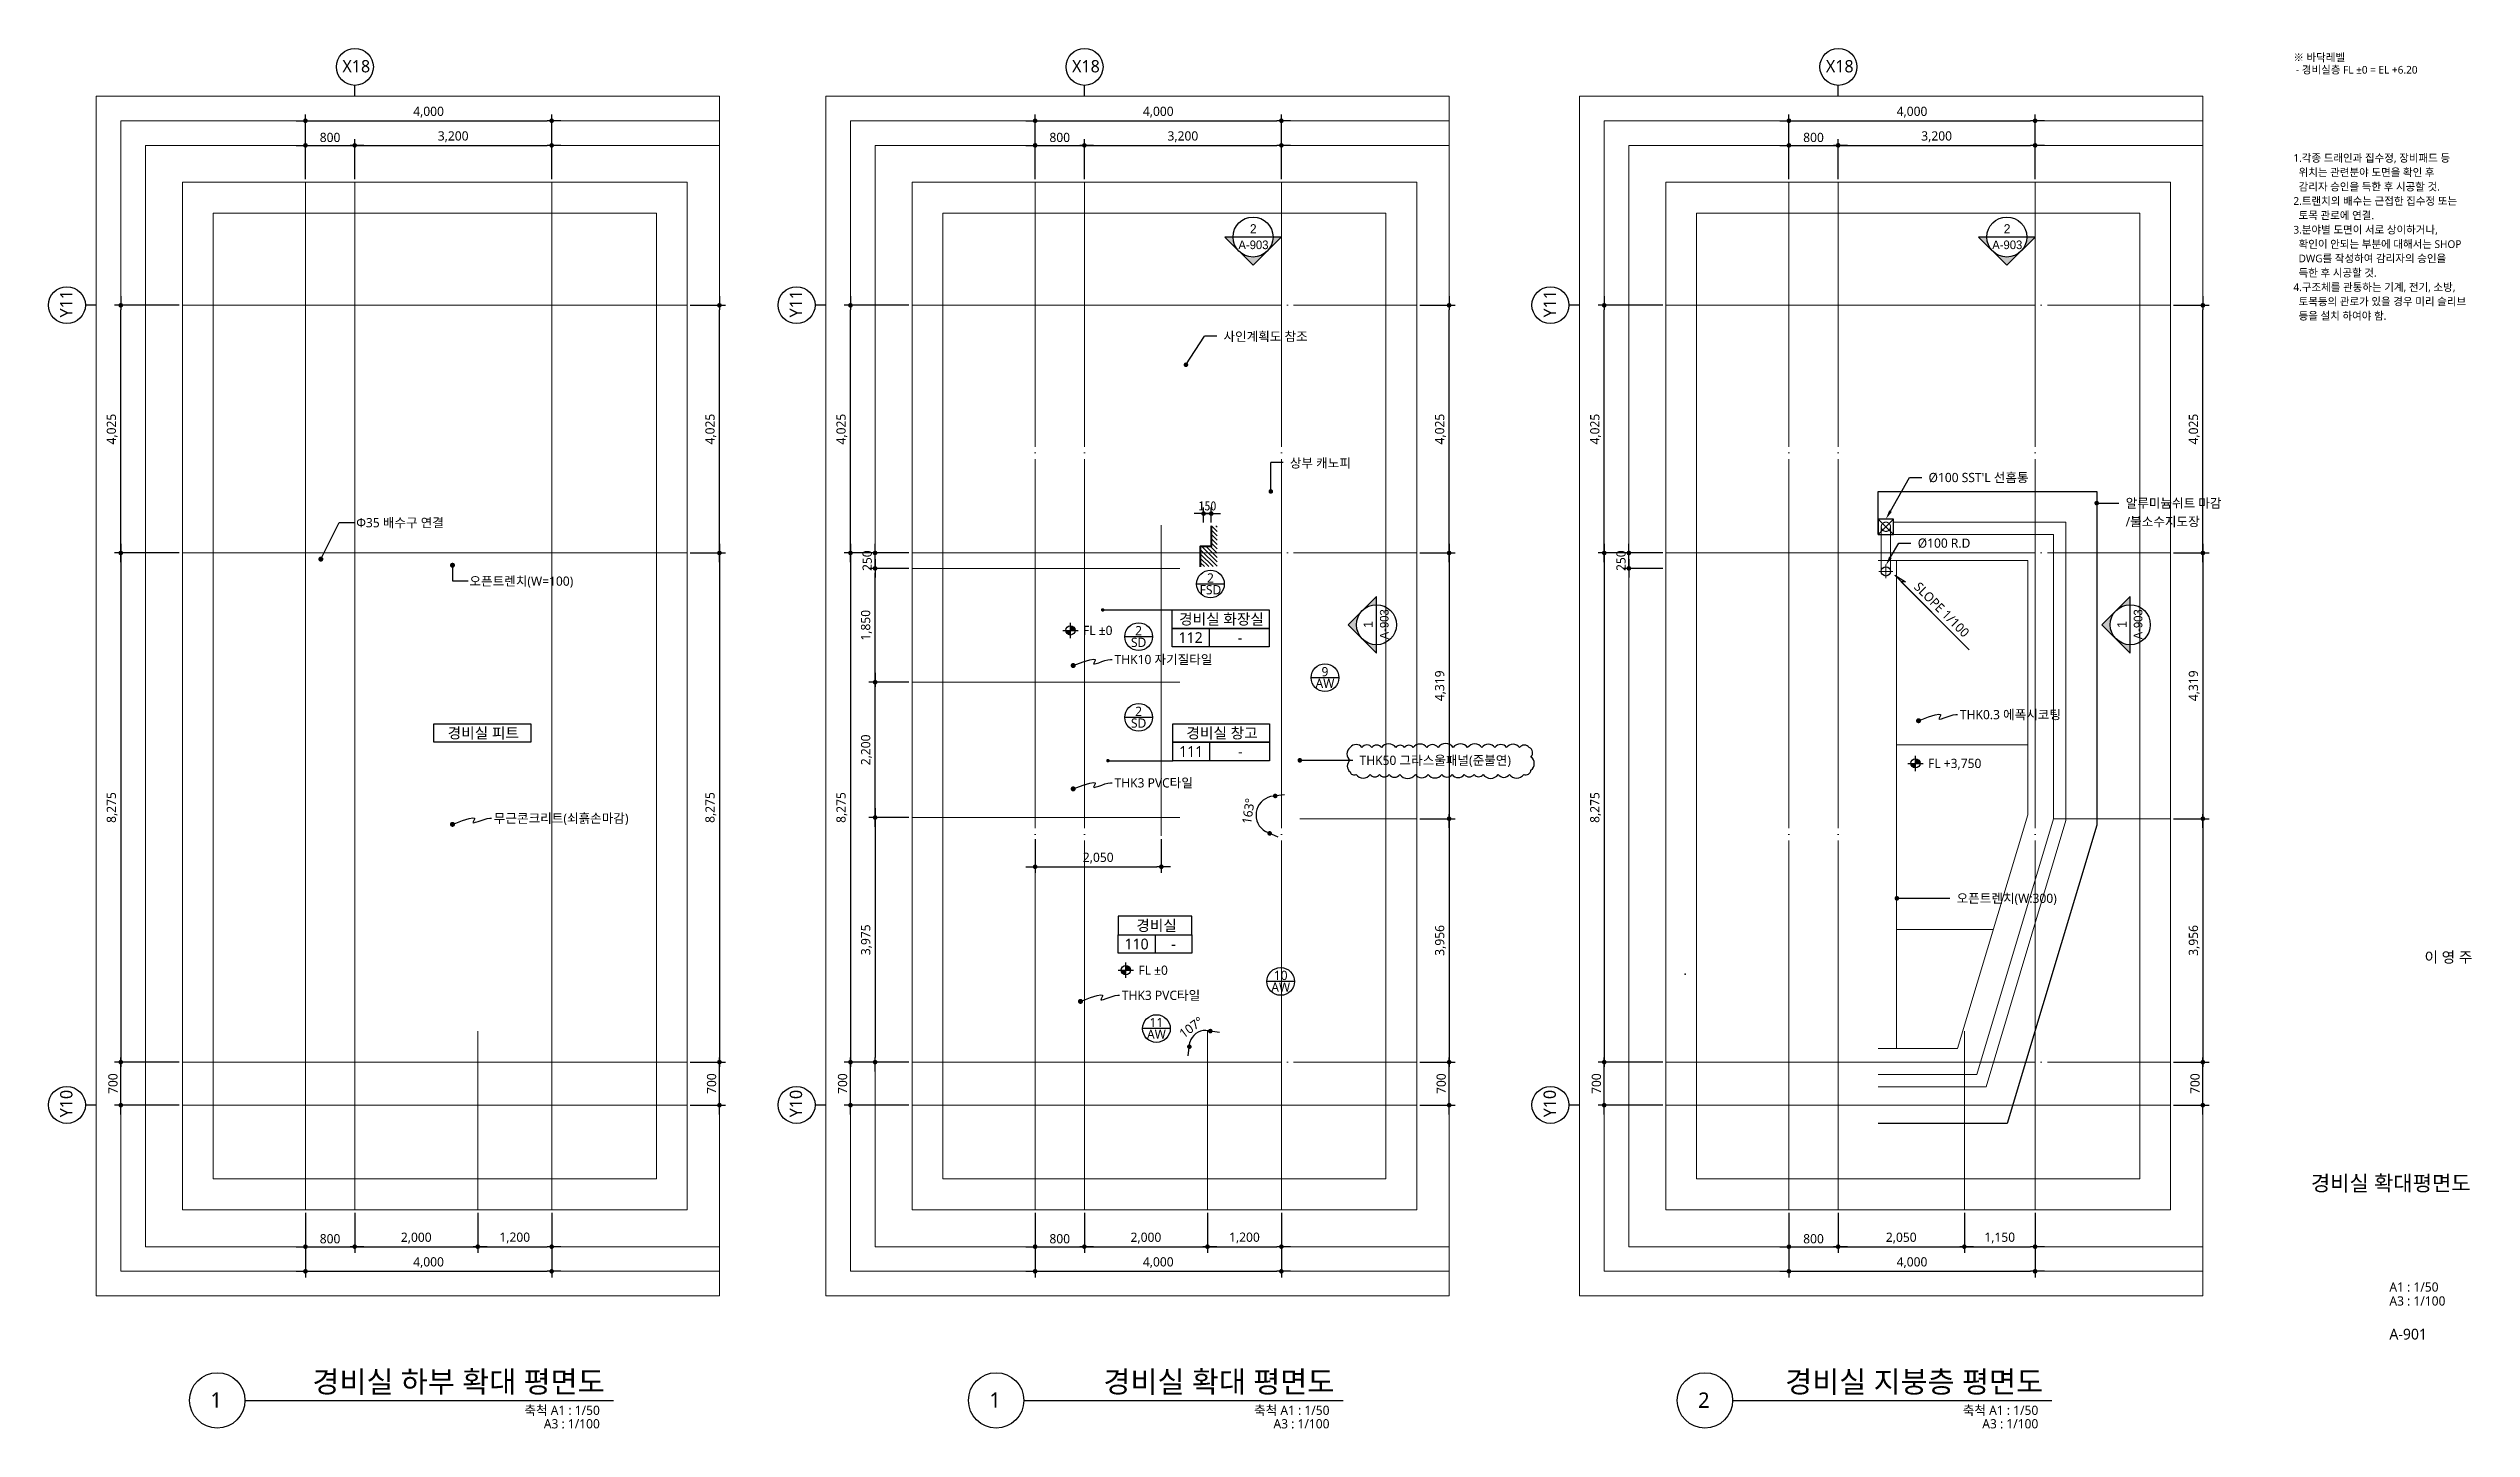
# Model space of a CAD drawing. Header units: millimetres. Extents: x -3672364 to -3590876, y -108975 to -79664.
# Drawn here: x -3672364 to -3633000, y -105047 to -82616 of the extents above; entities that cross this region are included whole.
import ezdxf
from ezdxf.enums import TextEntityAlignment as Align

# ---------------------------------------------------------------- set-up
doc = ezdxf.new("R2010")
doc.units = ezdxf.units.MM
doc.header["$LTSCALE"] = 100
doc.header["$MEASUREMENT"] = 0
doc.header["$PDSIZE"] = -10
doc.linetypes.add('( Hidden )', pattern=[0.375, 0.25, -0.125])
doc.linetypes.add('CEN', pattern=[62, 60, -1, 0, -1])
doc.layers.get('0').update_dxf_attribs({"linetype": 'CONTINUOUS'})
for name, color, linetype, lineweight in [('A-AXIS-BUBL', 7, 'CONTINUOUS', 25), ('A-AXIS-LINE', 1, 'CEN', 15), ('A-BORD-TEXT', 3, 'CONTINUOUS', 25), ('A-CNTL', 1, 'CEN', 15), ('A-DIMS', 7, 'CONTINUOUS', 25), ('A-DWXK-WIND', 7, 'CONTINUOUS', 25), ('A-ELEV-LIN2', 7, 'CONTINUOUS', 25), ('A-FFXS-GUTT', 7, 'CONTINUOUS', 25), ('A-GRND', 2, 'CONTINUOUS', 40), ('A-MKXS-LEAD', 7, 'CONTINUOUS', 25), ('A-MKXS-MAK1', 3, 'CONTINUOUS', 25), ('A-MKXS-TEXT1', 3, 'CONTINUOUS', 25), ('A-MKXS-TEXT2', 7, 'CONTINUOUS', 25), ('A-MKXX-NAME', 3, 'CONTINUOUS', 25), ('A-MKXX-SYMB', 7, 'CONTINUOUS', 25), ('A-RFXK-PATT', 105, 'CONTINUOUS', 15), ('A-XXXX-FIN2', 6, 'CONTINUOUS', 20), ('A-XXXX-HATC', 8, 'CONTINUOUS', 18), ('A-XXXX-SYMB', 7, 'CONTINUOUS', 25), ('A-XXXX-TXT1', 3, 'CONTINUOUS', 25), ('A-XXXX-TXT2', 3, 'CONTINUOUS', 25), ('M-XXXX-DRAN', 7, 'CONTINUOUS', 25), ('REV-202205', 20, 'CONTINUOUS', 25)]:
    doc.layers.add(name, color=color, linetype=linetype, lineweight=lineweight)
doc.layers.add('A-XXXX-NPLT', color=144, linetype='CONTINUOUS', lineweight=15, plot=False)
doc.styles.add('HY울릉도L', font='')
doc.styles.add('돋움체', font='')
doc.styles.add('돋음', font='')
doc.styles.add('맑은고딕', font='malgun.ttf')
doc.styles.get('HY울릉도L').set_extended_font_data('HYwulM')
doc.styles.get('돋움체').set_extended_font_data('DotumChe')
doc.styles.get('돋음').set_extended_font_data('Dotum')
doc.dimstyles.new('CDIM', dxfattribs={"dimtxt": 3, "dimasz": 1.5, "dimexe": 2, "dimexo": 1, "dimgap": 1, "dimtad": 1, "dimdec": 0, "dimrnd": 0.5, "dimzin": 0, "dimdsep": 32, "dimlunit": 6, "dimtxsty": 'HY울릉도L', "dimblk1": '_CIDOT', "dimblk2": '_CIDOT', "dimsah": 1, "dimcen": 5.5, "dimclrd": 2, "dimclre": 2, "dimclrt": 7, "dimadec": 0, "dimazin": 0, "dimtfac": 1, "dimtdec": 0, "dimtix": 1, "dimtmove": 2, "dimatfit": 1, "dimldrblk": '_CIDOT', "dimfxl": 1, "dimtolj": 1, "dimtzin": 0, "dimlwd": -1, "dimarcsym": 0})

msp = doc.modelspace()

# ---------------------------------------------------------------- texts
at = {"layer": 'A-BORD-TEXT', "style": '맑은고딕'}
msp.add_text('이 영 주', height=175, dxfattribs=at).set_placement((-3632987.7, -97473.7), align=Align.RIGHT)
msp.add_text('경비실 확대평면도', height=250, dxfattribs=at).set_placement((-3634313.3, -101058.6), align=Align.MIDDLE_CENTER)
for s, height, p in [('A1 : 1/50', 150, (-3634334.7, -102821.4)), ('A3 : 1/100', 150, (-3634334.7, -103048.1)), ('A-901', 175, (-3634334.7, -103599.9))]:
    msp.add_text(s, height=height, dxfattribs=at).set_placement(p)
at = {"layer": 'A-MKXS-TEXT1', "style": '맑은고딕'}
for s, p in [('사인계획도 참조', (-3653275.7, -87295.8)), ('상부 캐노피', (-3652196.9, -89354)), ("Ø100 SST'L 선홈통", (-3641821.2, -89589.5)), ('알루미늄쉬트 마감', (-3638618.8, -90006)), ('Φ35 배수구 연결', (-3667363.4, -90323.7)), ('/불소수지도장', (-3638618.8, -90306)), ('Ø100 R.D', (-3641997, -90655.9)), ('오픈트렌치(W=100)', (-3665524.9, -91273.7)), ('THK10 자기질타일', (-3655044.9, -92547.3)), ('THK0.3 에폭시코팅', (-3641312, -93443.3)), ('THK3 PVC타일', (-3655044.9, -94552)), ('THK50 그라스울패널(준불연)', (-3651064.6, -94185.9)), ('무근콘크리트(쇠흙손마감)', (-3665128.2, -95128)), ('오픈트렌치(W:300)', (-3641365.7, -96428.6)), ('THK3 PVC타일', (-3654926.4, -98005.5))]:
    msp.add_text(s, height=150, dxfattribs=at).set_placement(p, align=Align.MIDDLE_LEFT)
at = {"layer": 'A-MKXX-NAME', "style": '맑은고딕'}
for s, p in [('※ 바닥레벨', (-3635894.5, -82825.2)), (' - 경비실층 FL ±0 = EL +6.20', (-3635894.5, -83025.2))]:
    msp.add_text(s, height=125, dxfattribs=at).set_placement(p)
for s, p in [('112', (-3653809, -92191.6)), ('경비실 화장실', (-3653307.1, -91891.6)), ('-', (-3653009.2, -92191.6)), ('경비실 피트', (-3665299.5, -93742)), ('경비실 창고', (-3653298.8, -93742)), ('111', (-3653800.6, -94042)), ('-', (-3653000.8, -94042)), ('경비실', (-3654361.9, -96871.7)), ('110', (-3654687.1, -97171.7)), ('-', (-3654087.1, -97171.7))]:
    msp.add_text(s, height=175, dxfattribs=at).set_placement(p, align=Align.MIDDLE_CENTER)
at = {"layer": 'A-XXXX-TXT1', "style": '맑은고딕'}
for s, p in [('경비실 하부 확대 평면도', (-3663328.4, -104566.4)), ('경비실 확대 평면도', (-3651474.9, -104566.4)), ('경비실 지붕층 평면도', (-3639960.4, -104566.4))]:
    msp.add_text(s, height=350, dxfattribs=at).set_placement(p, align=Align.BOTTOM_RIGHT)
for s, p in [('1', (-3669639.9, -104583.7)), ('1', (-3656986.4, -104583.7)), ('2', (-3645471.9, -104583.7))]:
    msp.add_text(s, height=250, dxfattribs=at).set_placement(p, align=Align.MIDDLE)
for s, p in [('축척 A1 : 1/50', (-3663406.3, -104675.1)), ('축척 A1 : 1/50', (-3651552.8, -104675.1)), ('축척 A1 : 1/50', (-3640038.3, -104675.1)), ('A3 : 1/100', (-3663406.3, -104894.1)), ('A3 : 1/100', (-3651552.8, -104894.1)), ('A3 : 1/100', (-3640038.3, -104894.1))]:
    msp.add_text(s, height=150, dxfattribs=at).set_placement(p, align=Align.TOP_RIGHT)
at = {"layer": 'A-XXXX-TXT2', "ltscale": 0.2, "style": '맑은고딕'}
for p in [(-3667363.3, -82904.8), (-3655509.8, -82904.8), (-3643263.9, -82904.8)]:
    msp.add_text('X18', height=200, dxfattribs=at).set_placement(p, align=Align.MIDDLE)
at = {"layer": 'A-XXXX-TXT2', "style": '맑은고딕'}
for s, height, p in [('1.각종 드래인과 집수정, 장비패드 등', 125, (-3635894.5, -84396.1)), ('  위치는 관련분야 도면을 확인 후', 125, (-3635894.5, -84629.4)), ('2.트랜치의 배수는 근접한 집수정 또는', 125, (-3635894.5, -85096.1)), ('  감리자 승인을 득한 후 시공할 것.', 125, (-3635894.5, -84862.7)), ('  토목 관로에 연결.', 125, (-3635894.5, -85329.4)), ('3.분야별 도면이 서로 상이하거나, ', 125, (-3635894.5, -85562.7)), ('  확인이 안되는 부분에 대해서는 SHOP', 125, (-3635894.5, -85796.1)), ('  득한 후 시공할 것.', 125, (-3635894.5, -86262.7)), ('  DWG를 작성하여 감리자의 승인을', 125, (-3635894.5, -86029.4)), ('4.구조체를 관통하는 기계, 전기, 소방,', 125, (-3635894.5, -86496.1)), ('  토목등의 관로가 있을 경우 미리 슬리브', 125, (-3635894.5, -86729.4)), ('  등을 설치 하여야 함.', 125, (-3635894.5, -86962.7)), ('FL %%P0', 150, (-3655556.6, -92075)), ('FL +3,750', 150, (-3641828.8, -94236.3)), ('FL %%P0', 150, (-3654656.8, -97597.2))]:
    msp.add_text(s, height=height, dxfattribs=at).set_placement(p, align=Align.MIDDLE_LEFT)
at = {"layer": 'A-XXXX-TXT2', "ltscale": 0.2, "style": '맑은고딕'}
for s, p in [('Y11', (-3672074.9, -86765.2)), ('Y11', (-3660221.4, -86765.2)), ('Y11', (-3647975.6, -86765.2)), ('Y10', (-3672074.9, -99765.2)), ('Y10', (-3660221.4, -99765.2)), ('Y10', (-3647975.6, -99765.2))]:
    msp.add_text(s, height=200, rotation=90, dxfattribs=at).set_placement(p, align=Align.MIDDLE)
at = {"layer": 'A-XXXX-TXT2', "style": '맑은고딕'}
msp.add_text('SLOPE 1/100', height=150, rotation=315, dxfattribs=at).set_placement((-3642069.3, -91379.6))
for tag, p in [('2', (-3653486.9, -91222.8)), ('FSD', (-3653486.9, -91413.4)), ('2', (-3654653.6, -92078.2)), ('SD', (-3654653.6, -92268.8)), ('AW', (-3651627.2, -92935.6)), ('9', (-3651627.2, -92745)), ('SD', (-3654653.6, -93580.7)), ('2', (-3654653.6, -93390.1)), ('10', (-3652345.8, -97681.8)), ('AW', (-3652345.8, -97872.5)), ('11', (-3654364.6, -98447.1)), ('AW', (-3654364.6, -98637.7))]:
    msp.add_attdef(tag, text='000', height=150, dxfattribs=at).set_placement(p, align=Align.MIDDLE_CENTER)

# ---------------------------------------------------------------- blocks, each defined once
blk = doc.blocks.new('_CIDOT')
at = {"color": 0, "linetype": 'ByBlock'}
blk.add_line((2, 0), (-1, 0), dxfattribs=at)
at = {"color": 0, "linetype": 'ByBlock', "const_width": 0.5}
blk.add_lwpolyline([(-0.25, 0, 1), (0.25, 0, 1)], format="xyb", close=True, dxfattribs=at)
blk = doc.blocks.new('*D4')
at = {"layer": 'A-DIMS', "lineweight": -2, "transparency": 16777216}
for p, q in [((-3656335, -84741), (-3656335, -83691)), ((-3652335, -84741), (-3652335, -83691))]:
    blk.add_line(p, q, dxfattribs=at)
at = {"layer": 'A-DIMS', "transparency": 16777216}
blk.add_line((-3656260, -83791), (-3652410, -83791), dxfattribs=at)
at = {"layer": 'A-DIMS', "transparency": 16777216, "xscale": 75, "yscale": 75, "zscale": 75, "rotation": 180}
blk.add_blockref('_CIDOT', (-3656335, -83791), dxfattribs=at)
at = {"layer": 'A-DIMS', "transparency": 16777216, "xscale": 75, "yscale": 75, "zscale": 75}
blk.add_blockref('_CIDOT', (-3652335, -83791), dxfattribs=at)
at = {"layer": 'A-DIMS', "color": 3, "transparency": 16777216, "insert": (-3654335, -83651), "char_height": 150, "attachment_point": 5, "style": '맑은고딕'}
blk.add_mtext('\\A1;4,000', dxfattribs=at)
blk = doc.blocks.new('*D5')
at = {"layer": 'A-DIMS', "lineweight": -2, "transparency": 16777216}
for p, q in [((-3658385, -90816), (-3659435, -90816)), ((-3658385, -99091), (-3659435, -99091))]:
    blk.add_line(p, q, dxfattribs=at)
at = {"layer": 'A-DIMS', "transparency": 16777216}
blk.add_line((-3659335, -90891), (-3659335, -99016), dxfattribs=at)
at = {"layer": 'A-DIMS', "transparency": 16777216, "xscale": 75, "yscale": 75, "zscale": 75}
for p, rotation in [((-3659335, -90816), 90), ((-3659335, -99091), 270)]:
    blk.add_blockref('_CIDOT', p, dxfattribs=dict(at, rotation=rotation))
at = {"layer": 'A-DIMS', "color": 3, "transparency": 16777216, "insert": (-3659475, -94953), "char_height": 150, "attachment_point": 5, "rotation": 90, "style": '맑은고딕'}
blk.add_mtext('\\A1;8,275', dxfattribs=at)
blk = doc.blocks.new('*D6')
at = {"layer": 'A-DIMS', "lineweight": -2, "transparency": 16777216}
for p, q in [((-3658385, -90816), (-3659035, -90816)), ((-3658385, -91066), (-3659035, -91066))]:
    blk.add_line(p, q, dxfattribs=at)
at = {"layer": 'A-DIMS', "transparency": 16777216}
for p, q in [((-3658935, -90741), (-3658935, -90666)), ((-3658935, -91066), (-3658935, -90816)), ((-3658935, -91141), (-3658935, -91216))]:
    blk.add_line(p, q, dxfattribs=at)
at = {"layer": 'A-DIMS', "transparency": 16777216, "xscale": 75, "yscale": 75, "zscale": 75}
for p, rotation in [((-3658935, -90816), 270), ((-3658935, -91066), 90)]:
    blk.add_blockref('_CIDOT', p, dxfattribs=dict(at, rotation=rotation))
at = {"layer": 'A-DIMS', "color": 3, "transparency": 16777216, "insert": (-3659063, -90941), "char_height": 150, "attachment_point": 5, "rotation": 90, "style": '맑은고딕'}
blk.add_mtext('\\A1;250', dxfattribs=at)
blk = doc.blocks.new('*D7')
at = {"layer": 'A-DIMS', "lineweight": -2, "transparency": 16777216}
for p, q in [((-3658385, -95116), (-3659035, -95116)), ((-3658385, -99091), (-3659035, -99091))]:
    blk.add_line(p, q, dxfattribs=at)
at = {"layer": 'A-DIMS', "transparency": 16777216}
blk.add_line((-3658935, -95191), (-3658935, -99016), dxfattribs=at)
at = {"layer": 'A-DIMS', "transparency": 16777216, "xscale": 75, "yscale": 75, "zscale": 75}
for p, rotation in [((-3658935, -95116), 90), ((-3658935, -99091), 270)]:
    blk.add_blockref('_CIDOT', p, dxfattribs=dict(at, rotation=rotation))
at = {"layer": 'A-DIMS', "color": 3, "transparency": 16777216, "insert": (-3659075, -97103), "char_height": 150, "attachment_point": 5, "rotation": 90, "style": '맑은고딕'}
blk.add_mtext('\\A1;3,975', dxfattribs=at)
blk = doc.blocks.new('*D8')
at = {"layer": 'A-DIMS', "lineweight": -2, "transparency": 16777216}
for p, q in [((-3658385, -99091), (-3659435, -99091)), ((-3658385, -99791), (-3659435, -99791))]:
    blk.add_line(p, q, dxfattribs=at)
at = {"layer": 'A-DIMS', "transparency": 16777216}
blk.add_line((-3659335, -99716), (-3659335, -99166), dxfattribs=at)
at = {"layer": 'A-DIMS', "transparency": 16777216, "xscale": 75, "yscale": 75, "zscale": 75}
for p, rotation in [((-3659335, -99091), 90), ((-3659335, -99791), 270)]:
    blk.add_blockref('_CIDOT', p, dxfattribs=dict(at, rotation=rotation))
at = {"layer": 'A-DIMS', "color": 3, "transparency": 16777216, "insert": (-3659463, -99441), "char_height": 150, "attachment_point": 5, "rotation": 90, "style": '맑은고딕'}
blk.add_mtext('\\A1;700', dxfattribs=at)
blk = doc.blocks.new('*D9')
at = {"layer": 'A-DIMS', "lineweight": -2, "transparency": 16777216}
for p, q in [((-3658385, -86791), (-3659435, -86791)), ((-3658385, -90816), (-3659435, -90816))]:
    blk.add_line(p, q, dxfattribs=at)
at = {"layer": 'A-DIMS', "transparency": 16777216}
blk.add_line((-3659335, -90741), (-3659335, -86866), dxfattribs=at)
at = {"layer": 'A-DIMS', "transparency": 16777216, "xscale": 75, "yscale": 75, "zscale": 75}
for p, rotation in [((-3659335, -86791), 90), ((-3659335, -90816), 270)]:
    blk.add_blockref('_CIDOT', p, dxfattribs=dict(at, rotation=rotation))
at = {"layer": 'A-DIMS', "color": 3, "transparency": 16777216, "insert": (-3659475, -88803), "char_height": 150, "attachment_point": 5, "rotation": 90, "style": '맑은고딕'}
blk.add_mtext('\\A1;4,025', dxfattribs=at)
blk = doc.blocks.new('*D10')
at = {"layer": 'A-DIMS', "lineweight": -2, "transparency": 16777216}
for p, q in [((-3656335, -84741), (-3656335, -84091)), ((-3655535, -84741), (-3655535, -84091))]:
    blk.add_line(p, q, dxfattribs=at)
at = {"layer": 'A-DIMS', "transparency": 16777216}
blk.add_line((-3656260, -84191), (-3655610, -84191), dxfattribs=at)
at = {"layer": 'A-DIMS', "transparency": 16777216, "xscale": 75, "yscale": 75, "zscale": 75, "rotation": 180}
blk.add_blockref('_CIDOT', (-3656335, -84191), dxfattribs=at)
at = {"layer": 'A-DIMS', "transparency": 16777216, "xscale": 75, "yscale": 75, "zscale": 75}
blk.add_blockref('_CIDOT', (-3655535, -84191), dxfattribs=at)
at = {"layer": 'A-DIMS', "color": 3, "transparency": 16777216, "insert": (-3655935, -84063), "char_height": 150, "attachment_point": 5, "style": '맑은고딕'}
blk.add_mtext('\\A1;800', dxfattribs=at)
blk = doc.blocks.new('*D11')
at = {"layer": 'A-DIMS', "lineweight": -2, "transparency": 16777216}
for p, q in [((-3655535, -84741), (-3655535, -84091)), ((-3652335, -84741), (-3652335, -84091))]:
    blk.add_line(p, q, dxfattribs=at)
at = {"layer": 'A-DIMS', "transparency": 16777216}
blk.add_line((-3655460, -84191), (-3652410, -84191), dxfattribs=at)
at = {"layer": 'A-DIMS', "transparency": 16777216, "xscale": 75, "yscale": 75, "zscale": 75, "rotation": 180}
blk.add_blockref('_CIDOT', (-3655535, -84191), dxfattribs=at)
at = {"layer": 'A-DIMS', "transparency": 16777216, "xscale": 75, "yscale": 75, "zscale": 75}
blk.add_blockref('_CIDOT', (-3652335, -84191), dxfattribs=at)
at = {"layer": 'A-DIMS', "color": 3, "transparency": 16777216, "insert": (-3653935, -84051), "char_height": 150, "attachment_point": 5, "style": '맑은고딕'}
blk.add_mtext('\\A1;3,200', dxfattribs=at)
blk = doc.blocks.new('*D12')
at = {"layer": 'A-DIMS', "lineweight": -2, "transparency": 16777216}
for p, q in [((-3656335, -101541), (-3656335, -102591)), ((-3652335, -101541), (-3652335, -102591))]:
    blk.add_line(p, q, dxfattribs=at)
at = {"layer": 'A-DIMS', "transparency": 16777216}
blk.add_line((-3656260, -102491), (-3652410, -102491), dxfattribs=at)
at = {"layer": 'A-DIMS', "transparency": 16777216, "xscale": 75, "yscale": 75, "zscale": 75, "rotation": 180}
blk.add_blockref('_CIDOT', (-3656335, -102491), dxfattribs=at)
at = {"layer": 'A-DIMS', "transparency": 16777216, "xscale": 75, "yscale": 75, "zscale": 75}
blk.add_blockref('_CIDOT', (-3652335, -102491), dxfattribs=at)
at = {"layer": 'A-DIMS', "color": 3, "transparency": 16777216, "insert": (-3654335, -102351), "char_height": 150, "attachment_point": 5, "style": '맑은고딕'}
blk.add_mtext('\\A1;4,000', dxfattribs=at)
blk = doc.blocks.new('*D13')
at = {"layer": 'A-DIMS', "lineweight": -2, "transparency": 16777216}
for p, q in [((-3656335, -101541), (-3656335, -102191)), ((-3655535, -101541), (-3655535, -102191))]:
    blk.add_line(p, q, dxfattribs=at)
at = {"layer": 'A-DIMS', "transparency": 16777216}
blk.add_line((-3656260, -102091), (-3655610, -102091), dxfattribs=at)
at = {"layer": 'A-DIMS', "transparency": 16777216, "xscale": 75, "yscale": 75, "zscale": 75, "rotation": 180}
blk.add_blockref('_CIDOT', (-3656335, -102091), dxfattribs=at)
at = {"layer": 'A-DIMS', "transparency": 16777216, "xscale": 75, "yscale": 75, "zscale": 75}
blk.add_blockref('_CIDOT', (-3655535, -102091), dxfattribs=at)
at = {"layer": 'A-DIMS', "color": 3, "transparency": 16777216, "insert": (-3655935, -101963), "char_height": 150, "attachment_point": 5, "style": '맑은고딕'}
blk.add_mtext('\\A1;800', dxfattribs=at)
blk = doc.blocks.new('*D14')
at = {"layer": 'A-DIMS', "lineweight": -2, "transparency": 16777216}
for p, q in [((-3655535, -101541), (-3655535, -102191)), ((-3653535, -101541), (-3653535, -102191))]:
    blk.add_line(p, q, dxfattribs=at)
at = {"layer": 'A-DIMS', "transparency": 16777216}
blk.add_line((-3655460, -102091), (-3653610, -102091), dxfattribs=at)
at = {"layer": 'A-DIMS', "transparency": 16777216, "xscale": 75, "yscale": 75, "zscale": 75, "rotation": 180}
blk.add_blockref('_CIDOT', (-3655535, -102091), dxfattribs=at)
at = {"layer": 'A-DIMS', "transparency": 16777216, "xscale": 75, "yscale": 75, "zscale": 75}
blk.add_blockref('_CIDOT', (-3653535, -102091), dxfattribs=at)
at = {"layer": 'A-DIMS', "color": 3, "transparency": 16777216, "insert": (-3654535, -101951), "char_height": 150, "attachment_point": 5, "style": '맑은고딕'}
blk.add_mtext('\\A1;2,000', dxfattribs=at)
blk = doc.blocks.new('*D15')
at = {"layer": 'A-DIMS', "lineweight": -2, "transparency": 16777216}
for p, q in [((-3653535, -101541), (-3653535, -102191)), ((-3652335, -101541), (-3652335, -102191))]:
    blk.add_line(p, q, dxfattribs=at)
at = {"layer": 'A-DIMS', "transparency": 16777216}
blk.add_line((-3653460, -102091), (-3652410, -102091), dxfattribs=at)
at = {"layer": 'A-DIMS', "transparency": 16777216, "xscale": 75, "yscale": 75, "zscale": 75, "rotation": 180}
blk.add_blockref('_CIDOT', (-3653535, -102091), dxfattribs=at)
at = {"layer": 'A-DIMS', "transparency": 16777216, "xscale": 75, "yscale": 75, "zscale": 75}
blk.add_blockref('_CIDOT', (-3652335, -102091), dxfattribs=at)
at = {"layer": 'A-DIMS', "color": 3, "transparency": 16777216, "insert": (-3652935, -101950), "char_height": 150, "attachment_point": 5, "style": '맑은고딕'}
blk.add_mtext('\\A1;1,200', dxfattribs=at)
blk = doc.blocks.new('*D16')
at = {"layer": 'A-DIMS', "lineweight": -2, "transparency": 16777216}
for p, q in [((-3656335, -95466), (-3656335, -96016)), ((-3654285, -95466), (-3654285, -96016))]:
    blk.add_line(p, q, dxfattribs=at)
at = {"layer": 'A-DIMS', "transparency": 16777216}
blk.add_line((-3656260, -95916), (-3654360, -95916), dxfattribs=at)
at = {"layer": 'A-DIMS', "transparency": 16777216, "xscale": 75, "yscale": 75, "zscale": 75, "rotation": 180}
blk.add_blockref('_CIDOT', (-3656335, -95916), dxfattribs=at)
at = {"layer": 'A-DIMS', "transparency": 16777216, "xscale": 75, "yscale": 75, "zscale": 75}
blk.add_blockref('_CIDOT', (-3654285, -95916), dxfattribs=at)
at = {"layer": 'A-DIMS', "color": 3, "transparency": 16777216, "insert": (-3655310, -95776), "char_height": 150, "attachment_point": 5, "style": '맑은고딕'}
blk.add_mtext('\\A1;2,050', dxfattribs=at)
blk = doc.blocks.new('*D17')
at = {"layer": 'A-DIMS', "lineweight": -2, "transparency": 16777216}
for p, q in [((-3658385, -91066), (-3659035, -91066)), ((-3658385, -92916), (-3659035, -92916))]:
    blk.add_line(p, q, dxfattribs=at)
at = {"layer": 'A-DIMS', "transparency": 16777216}
blk.add_line((-3658935, -92841), (-3658935, -91141), dxfattribs=at)
at = {"layer": 'A-DIMS', "transparency": 16777216, "xscale": 75, "yscale": 75, "zscale": 75}
for p, rotation in [((-3658935, -91066), 90), ((-3658935, -92916), 270)]:
    blk.add_blockref('_CIDOT', p, dxfattribs=dict(at, rotation=rotation))
at = {"layer": 'A-DIMS', "color": 3, "transparency": 16777216, "insert": (-3659076, -91991), "char_height": 150, "attachment_point": 5, "rotation": 90, "style": '맑은고딕'}
blk.add_mtext('\\A1;1,850', dxfattribs=at)
blk = doc.blocks.new('*D18')
at = {"layer": 'A-DIMS', "lineweight": -2, "transparency": 16777216}
for p, q in [((-3658385, -92916), (-3659035, -92916)), ((-3658385, -95116), (-3659035, -95116))]:
    blk.add_line(p, q, dxfattribs=at)
at = {"layer": 'A-DIMS', "transparency": 16777216}
blk.add_line((-3658935, -95041), (-3658935, -92991), dxfattribs=at)
at = {"layer": 'A-DIMS', "transparency": 16777216, "xscale": 75, "yscale": 75, "zscale": 75}
for p, rotation in [((-3658935, -92916), 90), ((-3658935, -95116), 270)]:
    blk.add_blockref('_CIDOT', p, dxfattribs=dict(at, rotation=rotation))
at = {"layer": 'A-DIMS', "color": 3, "transparency": 16777216, "insert": (-3659075, -94016), "char_height": 150, "attachment_point": 5, "rotation": 90, "style": '맑은고딕'}
blk.add_mtext('\\A1;2,200', dxfattribs=at)
blk = doc.blocks.new('*D19')
at = {"layer": 'A-DIMS', "lineweight": -2, "transparency": 16777216}
for p, q in [((-3653599, -90321), (-3653599, -90076)), ((-3653474, -90321), (-3653474, -90076))]:
    blk.add_line(p, q, dxfattribs=at)
at = {"layer": 'A-DIMS', "transparency": 16777216}
for p, q in [((-3653674, -90176), (-3653749, -90176)), ((-3653474, -90176), (-3653599, -90176)), ((-3653399, -90176), (-3653324, -90176))]:
    blk.add_line(p, q, dxfattribs=at)
at = {"layer": 'A-DIMS', "transparency": 16777216, "xscale": 75, "yscale": 75, "zscale": 75}
blk.add_blockref('_CIDOT', (-3653599, -90176), dxfattribs=at)
at = {"layer": 'A-DIMS', "transparency": 16777216, "xscale": 75, "yscale": 75, "zscale": 75, "rotation": 180}
blk.add_blockref('_CIDOT', (-3653474, -90176), dxfattribs=at)
at = {"layer": 'A-DIMS', "color": 3, "transparency": 16777216, "insert": (-3653536, -90051), "char_height": 150, "attachment_point": 5, "style": '돋움체'}
blk.add_mtext('\\A1;150', dxfattribs=at)
blk = doc.blocks.new('*D20')
at = {"layer": 'A-DIMS', "lineweight": -2, "transparency": 16777216}
for p, q in [((-3650085, -95135), (-3649510, -95135)), ((-3650085, -99091), (-3649510, -99091))]:
    blk.add_line(p, q, dxfattribs=at)
at = {"layer": 'A-DIMS', "transparency": 16777216}
blk.add_line((-3649610, -95210), (-3649610, -99016), dxfattribs=at)
at = {"layer": 'A-DIMS', "transparency": 16777216, "xscale": 75, "yscale": 75, "zscale": 75}
for p, rotation in [((-3649610, -95135), 90), ((-3649610, -99091), 270)]:
    blk.add_blockref('_CIDOT', p, dxfattribs=dict(at, rotation=rotation))
at = {"layer": 'A-DIMS', "color": 3, "transparency": 16777216, "insert": (-3649750, -97113), "char_height": 150, "attachment_point": 5, "rotation": 90, "style": '맑은고딕'}
blk.add_mtext('\\A1;3,956', dxfattribs=at)
blk = doc.blocks.new('*D21')
at = {"layer": 'A-DIMS', "lineweight": -2, "transparency": 16777216}
for p, q in [((-3650085, -86791), (-3649510, -86791)), ((-3650085, -90816), (-3649510, -90816))]:
    blk.add_line(p, q, dxfattribs=at)
at = {"layer": 'A-DIMS', "transparency": 16777216}
blk.add_line((-3649610, -90741), (-3649610, -86866), dxfattribs=at)
at = {"layer": 'A-DIMS', "transparency": 16777216, "xscale": 75, "yscale": 75, "zscale": 75}
for p, rotation in [((-3649610, -86791), 90), ((-3649610, -90816), 270)]:
    blk.add_blockref('_CIDOT', p, dxfattribs=dict(at, rotation=rotation))
at = {"layer": 'A-DIMS', "color": 3, "transparency": 16777216, "insert": (-3649750, -88803), "char_height": 150, "attachment_point": 5, "rotation": 90, "style": '맑은고딕'}
blk.add_mtext('\\A1;4,025', dxfattribs=at)
blk = doc.blocks.new('*D22')
at = {"layer": 'A-DIMS', "lineweight": -2, "transparency": 16777216}
for p, q in [((-3650085, -99091), (-3649510, -99091)), ((-3650085, -99791), (-3649510, -99791))]:
    blk.add_line(p, q, dxfattribs=at)
at = {"layer": 'A-DIMS', "transparency": 16777216}
blk.add_line((-3649610, -99716), (-3649610, -99166), dxfattribs=at)
at = {"layer": 'A-DIMS', "transparency": 16777216, "xscale": 75, "yscale": 75, "zscale": 75}
for p, rotation in [((-3649610, -99091), 90), ((-3649610, -99791), 270)]:
    blk.add_blockref('_CIDOT', p, dxfattribs=dict(at, rotation=rotation))
at = {"layer": 'A-DIMS', "color": 3, "transparency": 16777216, "insert": (-3649738, -99441), "char_height": 150, "attachment_point": 5, "rotation": 90, "style": '맑은고딕'}
blk.add_mtext('\\A1;700', dxfattribs=at)
blk = doc.blocks.new('*D23')
at = {"layer": 'A-DIMS', "lineweight": -2, "transparency": 16777216}
for p, q in [((-3650085, -90816), (-3649510, -90816)), ((-3650085, -95135), (-3649510, -95135))]:
    blk.add_line(p, q, dxfattribs=at)
at = {"layer": 'A-DIMS', "transparency": 16777216}
blk.add_line((-3649610, -90891), (-3649610, -95060), dxfattribs=at)
at = {"layer": 'A-DIMS', "transparency": 16777216, "xscale": 75, "yscale": 75, "zscale": 75}
for p, rotation in [((-3649610, -90816), 90), ((-3649610, -95135), 270)]:
    blk.add_blockref('_CIDOT', p, dxfattribs=dict(at, rotation=rotation))
at = {"layer": 'A-DIMS', "color": 3, "transparency": 16777216, "insert": (-3649751, -92975), "char_height": 150, "attachment_point": 5, "rotation": 90, "style": '맑은고딕'}
blk.add_mtext('\\A1;4,319', dxfattribs=at)
blk = doc.blocks.new('*D24')
at = {"layer": 'A-DIMS', "transparency": 16777216}
blk.add_arc((-3652435, -95076), 311, 103.8467, 239.4541, dxfattribs=at)
at = {"layer": 'A-DIMS', "transparency": 16777216, "xscale": 75, "yscale": 75, "zscale": 75}
for p, rotation in [((-3652435, -94765), 6.923346395079077), ((-3652525, -95374), 336.3774093709544)]:
    blk.add_blockref('_CIDOT', p, dxfattribs=dict(at, rotation=rotation))
at = {"layer": 'A-DIMS', "color": 3, "transparency": 16777216, "insert": (-3652870, -95012), "char_height": 150, "attachment_point": 5, "rotation": 81.6504, "style": '맑은고딕'}
blk.add_mtext('\\A1;163°', dxfattribs=at)
blk = doc.blocks.new('*D25')
at = {"layer": 'A-DIMS', "transparency": 16777216}
blk.add_arc((-3653565, -98841), 265, 89.5656, 163.7351, dxfattribs=at)
at = {"layer": 'A-DIMS', "transparency": 16777216, "xscale": 75, "yscale": 75, "zscale": 75}
for p, rotation in [((-3653830, -98841), 261.8675612702399), ((-3653489, -98587), 351.4331944957413)]:
    blk.add_blockref('_CIDOT', p, dxfattribs=dict(at, rotation=rotation))
at = {"layer": 'A-DIMS', "color": 3, "transparency": 16777216, "insert": (-3653799, -98526), "char_height": 150, "attachment_point": 5, "rotation": 36.6504, "style": '맑은고딕'}
blk.add_mtext('\\A1;107°', dxfattribs=at)
blk = doc.blocks.new('*D26')
at = {"layer": 'A-DIMS', "lineweight": -2, "transparency": 16777216}
for p, q in [((-3644090, -84741), (-3644090, -83691)), ((-3640090, -84741), (-3640090, -83691))]:
    blk.add_line(p, q, dxfattribs=at)
at = {"layer": 'A-DIMS', "transparency": 16777216}
blk.add_line((-3644015, -83791), (-3640165, -83791), dxfattribs=at)
at = {"layer": 'A-DIMS', "transparency": 16777216, "xscale": 75, "yscale": 75, "zscale": 75, "rotation": 180}
blk.add_blockref('_CIDOT', (-3644090, -83791), dxfattribs=at)
at = {"layer": 'A-DIMS', "transparency": 16777216, "xscale": 75, "yscale": 75, "zscale": 75}
blk.add_blockref('_CIDOT', (-3640090, -83791), dxfattribs=at)
at = {"layer": 'A-DIMS', "color": 3, "transparency": 16777216, "insert": (-3642090, -83651), "char_height": 150, "attachment_point": 5, "style": '맑은고딕'}
blk.add_mtext('\\A1;4,000', dxfattribs=at)
blk = doc.blocks.new('*D27')
at = {"layer": 'A-DIMS', "lineweight": -2, "transparency": 16777216}
for p, q in [((-3646140, -90816), (-3647190, -90816)), ((-3646140, -99091), (-3647190, -99091))]:
    blk.add_line(p, q, dxfattribs=at)
at = {"layer": 'A-DIMS', "transparency": 16777216}
blk.add_line((-3647090, -90891), (-3647090, -99016), dxfattribs=at)
at = {"layer": 'A-DIMS', "transparency": 16777216, "xscale": 75, "yscale": 75, "zscale": 75}
for p, rotation in [((-3647090, -90816), 90), ((-3647090, -99091), 270)]:
    blk.add_blockref('_CIDOT', p, dxfattribs=dict(at, rotation=rotation))
at = {"layer": 'A-DIMS', "color": 3, "transparency": 16777216, "insert": (-3647230, -94953), "char_height": 150, "attachment_point": 5, "rotation": 90, "style": '맑은고딕'}
blk.add_mtext('\\A1;8,275', dxfattribs=at)
blk = doc.blocks.new('*D28')
at = {"layer": 'A-DIMS', "lineweight": -2, "transparency": 16777216}
for p, q in [((-3646140, -90816), (-3646790, -90816)), ((-3646140, -91066), (-3646790, -91066))]:
    blk.add_line(p, q, dxfattribs=at)
at = {"layer": 'A-DIMS', "transparency": 16777216}
for p, q in [((-3646690, -90741), (-3646690, -90666)), ((-3646690, -91066), (-3646690, -90816)), ((-3646690, -91141), (-3646690, -91216))]:
    blk.add_line(p, q, dxfattribs=at)
at = {"layer": 'A-DIMS', "transparency": 16777216, "xscale": 75, "yscale": 75, "zscale": 75}
for p, rotation in [((-3646690, -90816), 270), ((-3646690, -91066), 90)]:
    blk.add_blockref('_CIDOT', p, dxfattribs=dict(at, rotation=rotation))
at = {"layer": 'A-DIMS', "color": 3, "transparency": 16777216, "insert": (-3646817, -90941), "char_height": 150, "attachment_point": 5, "rotation": 90, "style": '맑은고딕'}
blk.add_mtext('\\A1;250', dxfattribs=at)
blk = doc.blocks.new('*D29')
at = {"layer": 'A-DIMS', "lineweight": -2, "transparency": 16777216}
for p, q in [((-3646140, -99091), (-3647190, -99091)), ((-3646140, -99791), (-3647190, -99791))]:
    blk.add_line(p, q, dxfattribs=at)
at = {"layer": 'A-DIMS', "transparency": 16777216}
blk.add_line((-3647090, -99716), (-3647090, -99166), dxfattribs=at)
at = {"layer": 'A-DIMS', "transparency": 16777216, "xscale": 75, "yscale": 75, "zscale": 75}
for p, rotation in [((-3647090, -99091), 90), ((-3647090, -99791), 270)]:
    blk.add_blockref('_CIDOT', p, dxfattribs=dict(at, rotation=rotation))
at = {"layer": 'A-DIMS', "color": 3, "transparency": 16777216, "insert": (-3647217, -99441), "char_height": 150, "attachment_point": 5, "rotation": 90, "style": '맑은고딕'}
blk.add_mtext('\\A1;700', dxfattribs=at)
blk = doc.blocks.new('*D30')
at = {"layer": 'A-DIMS', "lineweight": -2, "transparency": 16777216}
for p, q in [((-3646140, -86791), (-3647190, -86791)), ((-3646140, -90816), (-3647190, -90816))]:
    blk.add_line(p, q, dxfattribs=at)
at = {"layer": 'A-DIMS', "transparency": 16777216}
blk.add_line((-3647090, -90741), (-3647090, -86866), dxfattribs=at)
at = {"layer": 'A-DIMS', "transparency": 16777216, "xscale": 75, "yscale": 75, "zscale": 75}
for p, rotation in [((-3647090, -86791), 90), ((-3647090, -90816), 270)]:
    blk.add_blockref('_CIDOT', p, dxfattribs=dict(at, rotation=rotation))
at = {"layer": 'A-DIMS', "color": 3, "transparency": 16777216, "insert": (-3647230, -88803), "char_height": 150, "attachment_point": 5, "rotation": 90, "style": '맑은고딕'}
blk.add_mtext('\\A1;4,025', dxfattribs=at)
blk = doc.blocks.new('*D31')
at = {"layer": 'A-DIMS', "lineweight": -2, "transparency": 16777216}
for p, q in [((-3644090, -84741), (-3644090, -84091)), ((-3643290, -84741), (-3643290, -84091))]:
    blk.add_line(p, q, dxfattribs=at)
at = {"layer": 'A-DIMS', "transparency": 16777216}
blk.add_line((-3644015, -84191), (-3643365, -84191), dxfattribs=at)
at = {"layer": 'A-DIMS', "transparency": 16777216, "xscale": 75, "yscale": 75, "zscale": 75, "rotation": 180}
blk.add_blockref('_CIDOT', (-3644090, -84191), dxfattribs=at)
at = {"layer": 'A-DIMS', "transparency": 16777216, "xscale": 75, "yscale": 75, "zscale": 75}
blk.add_blockref('_CIDOT', (-3643290, -84191), dxfattribs=at)
at = {"layer": 'A-DIMS', "color": 3, "transparency": 16777216, "insert": (-3643690, -84063), "char_height": 150, "attachment_point": 5, "style": '맑은고딕'}
blk.add_mtext('\\A1;800', dxfattribs=at)
blk = doc.blocks.new('*D32')
at = {"layer": 'A-DIMS', "lineweight": -2, "transparency": 16777216}
for p, q in [((-3643290, -84741), (-3643290, -84091)), ((-3640090, -84741), (-3640090, -84091))]:
    blk.add_line(p, q, dxfattribs=at)
at = {"layer": 'A-DIMS', "transparency": 16777216}
blk.add_line((-3643215, -84191), (-3640165, -84191), dxfattribs=at)
at = {"layer": 'A-DIMS', "transparency": 16777216, "xscale": 75, "yscale": 75, "zscale": 75, "rotation": 180}
blk.add_blockref('_CIDOT', (-3643290, -84191), dxfattribs=at)
at = {"layer": 'A-DIMS', "transparency": 16777216, "xscale": 75, "yscale": 75, "zscale": 75}
blk.add_blockref('_CIDOT', (-3640090, -84191), dxfattribs=at)
at = {"layer": 'A-DIMS', "color": 3, "transparency": 16777216, "insert": (-3641690, -84051), "char_height": 150, "attachment_point": 5, "style": '맑은고딕'}
blk.add_mtext('\\A1;3,200', dxfattribs=at)
blk = doc.blocks.new('*D33')
at = {"layer": 'A-DIMS', "lineweight": -2, "transparency": 16777216}
for p, q in [((-3644090, -101541), (-3644090, -102591)), ((-3640090, -101541), (-3640090, -102591))]:
    blk.add_line(p, q, dxfattribs=at)
at = {"layer": 'A-DIMS', "transparency": 16777216}
blk.add_line((-3644015, -102491), (-3640165, -102491), dxfattribs=at)
at = {"layer": 'A-DIMS', "transparency": 16777216, "xscale": 75, "yscale": 75, "zscale": 75, "rotation": 180}
blk.add_blockref('_CIDOT', (-3644090, -102491), dxfattribs=at)
at = {"layer": 'A-DIMS', "transparency": 16777216, "xscale": 75, "yscale": 75, "zscale": 75}
blk.add_blockref('_CIDOT', (-3640090, -102491), dxfattribs=at)
at = {"layer": 'A-DIMS', "color": 3, "transparency": 16777216, "insert": (-3642090, -102351), "char_height": 150, "attachment_point": 5, "style": '맑은고딕'}
blk.add_mtext('\\A1;4,000', dxfattribs=at)
blk = doc.blocks.new('*D34')
at = {"layer": 'A-DIMS', "lineweight": -2, "transparency": 16777216}
for p, q in [((-3644090, -101541), (-3644090, -102191)), ((-3643290, -101541), (-3643290, -102191))]:
    blk.add_line(p, q, dxfattribs=at)
at = {"layer": 'A-DIMS', "transparency": 16777216}
blk.add_line((-3644015, -102091), (-3643365, -102091), dxfattribs=at)
at = {"layer": 'A-DIMS', "transparency": 16777216, "xscale": 75, "yscale": 75, "zscale": 75, "rotation": 180}
blk.add_blockref('_CIDOT', (-3644090, -102091), dxfattribs=at)
at = {"layer": 'A-DIMS', "transparency": 16777216, "xscale": 75, "yscale": 75, "zscale": 75}
blk.add_blockref('_CIDOT', (-3643290, -102091), dxfattribs=at)
at = {"layer": 'A-DIMS', "color": 3, "transparency": 16777216, "insert": (-3643690, -101963), "char_height": 150, "attachment_point": 5, "style": '맑은고딕'}
blk.add_mtext('\\A1;800', dxfattribs=at)
blk = doc.blocks.new('*D35')
at = {"layer": 'A-DIMS', "lineweight": -2, "transparency": 16777216}
for p, q in [((-3643290, -101541), (-3643290, -102191)), ((-3641240, -101541), (-3641240, -102191))]:
    blk.add_line(p, q, dxfattribs=at)
at = {"layer": 'A-DIMS', "transparency": 16777216}
blk.add_line((-3643215, -102091), (-3641315, -102091), dxfattribs=at)
at = {"layer": 'A-DIMS', "transparency": 16777216, "xscale": 75, "yscale": 75, "zscale": 75, "rotation": 180}
blk.add_blockref('_CIDOT', (-3643290, -102091), dxfattribs=at)
at = {"layer": 'A-DIMS', "transparency": 16777216, "xscale": 75, "yscale": 75, "zscale": 75}
blk.add_blockref('_CIDOT', (-3641240, -102091), dxfattribs=at)
at = {"layer": 'A-DIMS', "color": 3, "transparency": 16777216, "insert": (-3642265, -101951), "char_height": 150, "attachment_point": 5, "style": '맑은고딕'}
blk.add_mtext('\\A1;2,050', dxfattribs=at)
blk = doc.blocks.new('*D37')
at = {"layer": 'A-DIMS', "lineweight": -2, "transparency": 16777216}
for p, q in [((-3641240, -101541), (-3641240, -102191)), ((-3640090, -101541), (-3640090, -102191))]:
    blk.add_line(p, q, dxfattribs=at)
at = {"layer": 'A-DIMS', "transparency": 16777216}
blk.add_line((-3641165, -102091), (-3640165, -102091), dxfattribs=at)
at = {"layer": 'A-DIMS', "transparency": 16777216, "xscale": 75, "yscale": 75, "zscale": 75, "rotation": 180}
blk.add_blockref('_CIDOT', (-3641240, -102091), dxfattribs=at)
at = {"layer": 'A-DIMS', "transparency": 16777216, "xscale": 75, "yscale": 75, "zscale": 75}
blk.add_blockref('_CIDOT', (-3640090, -102091), dxfattribs=at)
at = {"layer": 'A-DIMS', "color": 3, "transparency": 16777216, "insert": (-3640665, -101950), "char_height": 150, "attachment_point": 5, "style": '맑은고딕'}
blk.add_mtext('\\A1;1,150', dxfattribs=at)
blk = doc.blocks.new('*D38')
at = {"layer": 'A-DIMS', "lineweight": -2, "transparency": 16777216}
for p, q in [((-3637840, -95135), (-3637265, -95135)), ((-3637840, -99091), (-3637265, -99091))]:
    blk.add_line(p, q, dxfattribs=at)
at = {"layer": 'A-DIMS', "transparency": 16777216}
blk.add_line((-3637365, -95210), (-3637365, -99016), dxfattribs=at)
at = {"layer": 'A-DIMS', "transparency": 16777216, "xscale": 75, "yscale": 75, "zscale": 75}
for p, rotation in [((-3637365, -95135), 90), ((-3637365, -99091), 270)]:
    blk.add_blockref('_CIDOT', p, dxfattribs=dict(at, rotation=rotation))
at = {"layer": 'A-DIMS', "color": 3, "transparency": 16777216, "insert": (-3637505, -97113), "char_height": 150, "attachment_point": 5, "rotation": 90, "style": '맑은고딕'}
blk.add_mtext('\\A1;3,956', dxfattribs=at)
blk = doc.blocks.new('*D39')
at = {"layer": 'A-DIMS', "lineweight": -2, "transparency": 16777216}
for p, q in [((-3637840, -86791), (-3637265, -86791)), ((-3637840, -90816), (-3637265, -90816))]:
    blk.add_line(p, q, dxfattribs=at)
at = {"layer": 'A-DIMS', "transparency": 16777216}
blk.add_line((-3637365, -90741), (-3637365, -86866), dxfattribs=at)
at = {"layer": 'A-DIMS', "transparency": 16777216, "xscale": 75, "yscale": 75, "zscale": 75}
for p, rotation in [((-3637365, -86791), 90), ((-3637365, -90816), 270)]:
    blk.add_blockref('_CIDOT', p, dxfattribs=dict(at, rotation=rotation))
at = {"layer": 'A-DIMS', "color": 3, "transparency": 16777216, "insert": (-3637505, -88803), "char_height": 150, "attachment_point": 5, "rotation": 90, "style": '맑은고딕'}
blk.add_mtext('\\A1;4,025', dxfattribs=at)
blk = doc.blocks.new('*D40')
at = {"layer": 'A-DIMS', "lineweight": -2, "transparency": 16777216}
for p, q in [((-3637840, -99091), (-3637265, -99091)), ((-3637840, -99791), (-3637265, -99791))]:
    blk.add_line(p, q, dxfattribs=at)
at = {"layer": 'A-DIMS', "transparency": 16777216}
blk.add_line((-3637365, -99716), (-3637365, -99166), dxfattribs=at)
at = {"layer": 'A-DIMS', "transparency": 16777216, "xscale": 75, "yscale": 75, "zscale": 75}
for p, rotation in [((-3637365, -99091), 90), ((-3637365, -99791), 270)]:
    blk.add_blockref('_CIDOT', p, dxfattribs=dict(at, rotation=rotation))
at = {"layer": 'A-DIMS', "color": 3, "transparency": 16777216, "insert": (-3637492, -99441), "char_height": 150, "attachment_point": 5, "rotation": 90, "style": '맑은고딕'}
blk.add_mtext('\\A1;700', dxfattribs=at)
blk = doc.blocks.new('*D36')
at = {"layer": 'A-DIMS', "lineweight": -2, "transparency": 16777216}
for p, q in [((-3637840, -90816), (-3637265, -90816)), ((-3637840, -95135), (-3637265, -95135))]:
    blk.add_line(p, q, dxfattribs=at)
at = {"layer": 'A-DIMS', "transparency": 16777216}
blk.add_line((-3637365, -90891), (-3637365, -95060), dxfattribs=at)
at = {"layer": 'A-DIMS', "transparency": 16777216, "xscale": 75, "yscale": 75, "zscale": 75}
for p, rotation in [((-3637365, -90816), 90), ((-3637365, -95135), 270)]:
    blk.add_blockref('_CIDOT', p, dxfattribs=dict(at, rotation=rotation))
at = {"layer": 'A-DIMS', "color": 3, "transparency": 16777216, "insert": (-3637505, -92975), "char_height": 150, "attachment_point": 5, "rotation": 90, "style": '맑은고딕'}
blk.add_mtext('\\A1;4,319', dxfattribs=at)
blk = doc.blocks.new('d-150')
at = {"layer": 'A-CNTL'}
for p, q in [((112.5, 0), (-112.5, 0)), ((0, 112.5), (0, -112.5))]:
    blk.add_line(p, q, dxfattribs=at)
at = {"layer": 'A-FFXS-GUTT'}
blk.add_circle((0, 0), 75, dxfattribs=at)
blk = doc.blocks.new('A$C781A2F5E')
at = {"layer": 'A-RFXK-PATT', "linetype": '( Hidden )', "ltscale": 100}
for points in [[(50, 117), (50, 842)], [(200, 113), (200, 838)]]:
    blk.add_lwpolyline(points, dxfattribs=at)
blk.add_circle((125, 838), 75, dxfattribs=at)
at = {"layer": 'M-XXXX-DRAN', "color": 251, "true_color": 0x636466}
for p, q in [((250, 713), (0, 963)), ((0, 713), (250, 963))]:
    blk.add_line(p, q, dxfattribs=at)
at = {"layer": 'M-XXXX-DRAN'}
blk.add_lwpolyline([(0, 963), (0, 713), (250, 713), (250, 963)], close=True, dxfattribs=at)
at = {"rotation": 90.00000000000001}
blk.add_blockref('d-150', (125, 113), dxfattribs=at)
blk = doc.blocks.new('*D43')
at = {"layer": 'A-DIMS', "lineweight": -2, "transparency": 16777216}
for p, q in [((-3668189, -84741), (-3668189, -83691)), ((-3664189, -84741), (-3664189, -83691))]:
    blk.add_line(p, q, dxfattribs=at)
at = {"layer": 'A-DIMS', "transparency": 16777216}
blk.add_line((-3668114, -83791), (-3664264, -83791), dxfattribs=at)
at = {"layer": 'A-DIMS', "transparency": 16777216, "xscale": 75, "yscale": 75, "zscale": 75, "rotation": 180}
blk.add_blockref('_CIDOT', (-3668189, -83791), dxfattribs=at)
at = {"layer": 'A-DIMS', "transparency": 16777216, "xscale": 75, "yscale": 75, "zscale": 75}
blk.add_blockref('_CIDOT', (-3664189, -83791), dxfattribs=at)
at = {"layer": 'A-DIMS', "color": 3, "transparency": 16777216, "insert": (-3666189, -83651), "char_height": 150, "attachment_point": 5, "style": '맑은고딕'}
blk.add_mtext('\\A1;4,000', dxfattribs=at)
blk = doc.blocks.new('*D44')
at = {"layer": 'A-DIMS', "lineweight": -2, "transparency": 16777216}
for p, q in [((-3670239, -90816), (-3671289, -90816)), ((-3670239, -99091), (-3671289, -99091))]:
    blk.add_line(p, q, dxfattribs=at)
at = {"layer": 'A-DIMS', "transparency": 16777216}
blk.add_line((-3671189, -90891), (-3671189, -99016), dxfattribs=at)
at = {"layer": 'A-DIMS', "transparency": 16777216, "xscale": 75, "yscale": 75, "zscale": 75}
for p, rotation in [((-3671189, -90816), 90), ((-3671189, -99091), 270)]:
    blk.add_blockref('_CIDOT', p, dxfattribs=dict(at, rotation=rotation))
at = {"layer": 'A-DIMS', "color": 3, "transparency": 16777216, "insert": (-3671329, -94953), "char_height": 150, "attachment_point": 5, "rotation": 90, "style": '맑은고딕'}
blk.add_mtext('\\A1;8,275', dxfattribs=at)
blk = doc.blocks.new('*D45')
at = {"layer": 'A-DIMS', "lineweight": -2, "transparency": 16777216}
for p, q in [((-3670239, -99091), (-3671289, -99091)), ((-3670239, -99791), (-3671289, -99791))]:
    blk.add_line(p, q, dxfattribs=at)
at = {"layer": 'A-DIMS', "transparency": 16777216}
blk.add_line((-3671189, -99716), (-3671189, -99166), dxfattribs=at)
at = {"layer": 'A-DIMS', "transparency": 16777216, "xscale": 75, "yscale": 75, "zscale": 75}
for p, rotation in [((-3671189, -99091), 90), ((-3671189, -99791), 270)]:
    blk.add_blockref('_CIDOT', p, dxfattribs=dict(at, rotation=rotation))
at = {"layer": 'A-DIMS', "color": 3, "transparency": 16777216, "insert": (-3671316, -99441), "char_height": 150, "attachment_point": 5, "rotation": 90, "style": '맑은고딕'}
blk.add_mtext('\\A1;700', dxfattribs=at)
blk = doc.blocks.new('*D46')
at = {"layer": 'A-DIMS', "lineweight": -2, "transparency": 16777216}
for p, q in [((-3670239, -86791), (-3671289, -86791)), ((-3670239, -90816), (-3671289, -90816))]:
    blk.add_line(p, q, dxfattribs=at)
at = {"layer": 'A-DIMS', "transparency": 16777216}
blk.add_line((-3671189, -90741), (-3671189, -86866), dxfattribs=at)
at = {"layer": 'A-DIMS', "transparency": 16777216, "xscale": 75, "yscale": 75, "zscale": 75}
for p, rotation in [((-3671189, -86791), 90), ((-3671189, -90816), 270)]:
    blk.add_blockref('_CIDOT', p, dxfattribs=dict(at, rotation=rotation))
at = {"layer": 'A-DIMS', "color": 3, "transparency": 16777216, "insert": (-3671329, -88803), "char_height": 150, "attachment_point": 5, "rotation": 90, "style": '맑은고딕'}
blk.add_mtext('\\A1;4,025', dxfattribs=at)
blk = doc.blocks.new('*D47')
at = {"layer": 'A-DIMS', "lineweight": -2, "transparency": 16777216}
for p, q in [((-3668189, -84741), (-3668189, -84091)), ((-3667389, -84741), (-3667389, -84091))]:
    blk.add_line(p, q, dxfattribs=at)
at = {"layer": 'A-DIMS', "transparency": 16777216}
blk.add_line((-3668114, -84191), (-3667464, -84191), dxfattribs=at)
at = {"layer": 'A-DIMS', "transparency": 16777216, "xscale": 75, "yscale": 75, "zscale": 75, "rotation": 180}
blk.add_blockref('_CIDOT', (-3668189, -84191), dxfattribs=at)
at = {"layer": 'A-DIMS', "transparency": 16777216, "xscale": 75, "yscale": 75, "zscale": 75}
blk.add_blockref('_CIDOT', (-3667389, -84191), dxfattribs=at)
at = {"layer": 'A-DIMS', "color": 3, "transparency": 16777216, "insert": (-3667789, -84063), "char_height": 150, "attachment_point": 5, "style": '맑은고딕'}
blk.add_mtext('\\A1;800', dxfattribs=at)
blk = doc.blocks.new('*D48')
at = {"layer": 'A-DIMS', "lineweight": -2, "transparency": 16777216}
for p, q in [((-3667389, -84741), (-3667389, -84091)), ((-3664189, -84741), (-3664189, -84091))]:
    blk.add_line(p, q, dxfattribs=at)
at = {"layer": 'A-DIMS', "transparency": 16777216}
blk.add_line((-3667314, -84191), (-3664264, -84191), dxfattribs=at)
at = {"layer": 'A-DIMS', "transparency": 16777216, "xscale": 75, "yscale": 75, "zscale": 75, "rotation": 180}
blk.add_blockref('_CIDOT', (-3667389, -84191), dxfattribs=at)
at = {"layer": 'A-DIMS', "transparency": 16777216, "xscale": 75, "yscale": 75, "zscale": 75}
blk.add_blockref('_CIDOT', (-3664189, -84191), dxfattribs=at)
at = {"layer": 'A-DIMS', "color": 3, "transparency": 16777216, "insert": (-3665789, -84051), "char_height": 150, "attachment_point": 5, "style": '맑은고딕'}
blk.add_mtext('\\A1;3,200', dxfattribs=at)
blk = doc.blocks.new('*D49')
at = {"layer": 'A-DIMS', "lineweight": -2, "transparency": 16777216}
for p, q in [((-3668189, -101541), (-3668189, -102591)), ((-3664189, -101541), (-3664189, -102591))]:
    blk.add_line(p, q, dxfattribs=at)
at = {"layer": 'A-DIMS', "transparency": 16777216}
blk.add_line((-3668114, -102491), (-3664264, -102491), dxfattribs=at)
at = {"layer": 'A-DIMS', "transparency": 16777216, "xscale": 75, "yscale": 75, "zscale": 75, "rotation": 180}
blk.add_blockref('_CIDOT', (-3668189, -102491), dxfattribs=at)
at = {"layer": 'A-DIMS', "transparency": 16777216, "xscale": 75, "yscale": 75, "zscale": 75}
blk.add_blockref('_CIDOT', (-3664189, -102491), dxfattribs=at)
at = {"layer": 'A-DIMS', "color": 3, "transparency": 16777216, "insert": (-3666189, -102351), "char_height": 150, "attachment_point": 5, "style": '맑은고딕'}
blk.add_mtext('\\A1;4,000', dxfattribs=at)
blk = doc.blocks.new('*D50')
at = {"layer": 'A-DIMS', "lineweight": -2, "transparency": 16777216}
for p, q in [((-3668189, -101541), (-3668189, -102191)), ((-3667389, -101541), (-3667389, -102191))]:
    blk.add_line(p, q, dxfattribs=at)
at = {"layer": 'A-DIMS', "transparency": 16777216}
blk.add_line((-3668114, -102091), (-3667464, -102091), dxfattribs=at)
at = {"layer": 'A-DIMS', "transparency": 16777216, "xscale": 75, "yscale": 75, "zscale": 75, "rotation": 180}
blk.add_blockref('_CIDOT', (-3668189, -102091), dxfattribs=at)
at = {"layer": 'A-DIMS', "transparency": 16777216, "xscale": 75, "yscale": 75, "zscale": 75}
blk.add_blockref('_CIDOT', (-3667389, -102091), dxfattribs=at)
at = {"layer": 'A-DIMS', "color": 3, "transparency": 16777216, "insert": (-3667789, -101963), "char_height": 150, "attachment_point": 5, "style": '맑은고딕'}
blk.add_mtext('\\A1;800', dxfattribs=at)
blk = doc.blocks.new('*D51')
at = {"layer": 'A-DIMS', "lineweight": -2, "transparency": 16777216}
for p, q in [((-3667389, -101541), (-3667389, -102191)), ((-3665389, -101541), (-3665389, -102191))]:
    blk.add_line(p, q, dxfattribs=at)
at = {"layer": 'A-DIMS', "transparency": 16777216}
blk.add_line((-3667314, -102091), (-3665464, -102091), dxfattribs=at)
at = {"layer": 'A-DIMS', "transparency": 16777216, "xscale": 75, "yscale": 75, "zscale": 75, "rotation": 180}
blk.add_blockref('_CIDOT', (-3667389, -102091), dxfattribs=at)
at = {"layer": 'A-DIMS', "transparency": 16777216, "xscale": 75, "yscale": 75, "zscale": 75}
blk.add_blockref('_CIDOT', (-3665389, -102091), dxfattribs=at)
at = {"layer": 'A-DIMS', "color": 3, "transparency": 16777216, "insert": (-3666389, -101951), "char_height": 150, "attachment_point": 5, "style": '맑은고딕'}
blk.add_mtext('\\A1;2,000', dxfattribs=at)
blk = doc.blocks.new('*D52')
at = {"layer": 'A-DIMS', "lineweight": -2, "transparency": 16777216}
for p, q in [((-3665389, -101541), (-3665389, -102191)), ((-3664189, -101541), (-3664189, -102191))]:
    blk.add_line(p, q, dxfattribs=at)
at = {"layer": 'A-DIMS', "transparency": 16777216}
blk.add_line((-3665314, -102091), (-3664264, -102091), dxfattribs=at)
at = {"layer": 'A-DIMS', "transparency": 16777216, "xscale": 75, "yscale": 75, "zscale": 75, "rotation": 180}
blk.add_blockref('_CIDOT', (-3665389, -102091), dxfattribs=at)
at = {"layer": 'A-DIMS', "transparency": 16777216, "xscale": 75, "yscale": 75, "zscale": 75}
blk.add_blockref('_CIDOT', (-3664189, -102091), dxfattribs=at)
at = {"layer": 'A-DIMS', "color": 3, "transparency": 16777216, "insert": (-3664789, -101950), "char_height": 150, "attachment_point": 5, "style": '맑은고딕'}
blk.add_mtext('\\A1;1,200', dxfattribs=at)
blk = doc.blocks.new('*D53')
at = {"layer": 'A-DIMS', "lineweight": -2, "transparency": 16777216}
for p, q in [((-3661939, -90816), (-3661364, -90816)), ((-3661939, -99091), (-3661364, -99091))]:
    blk.add_line(p, q, dxfattribs=at)
at = {"layer": 'A-DIMS', "transparency": 16777216}
blk.add_line((-3661464, -90891), (-3661464, -99016), dxfattribs=at)
at = {"layer": 'A-DIMS', "transparency": 16777216, "xscale": 75, "yscale": 75, "zscale": 75}
for p, rotation in [((-3661464, -90816), 90), ((-3661464, -99091), 270)]:
    blk.add_blockref('_CIDOT', p, dxfattribs=dict(at, rotation=rotation))
at = {"layer": 'A-DIMS', "color": 3, "transparency": 16777216, "insert": (-3661604, -94953), "char_height": 150, "attachment_point": 5, "rotation": 90, "style": '맑은고딕'}
blk.add_mtext('\\A1;8,275', dxfattribs=at)
blk = doc.blocks.new('*D54')
at = {"layer": 'A-DIMS', "lineweight": -2, "transparency": 16777216}
for p, q in [((-3661939, -99091), (-3661364, -99091)), ((-3661939, -99791), (-3661364, -99791))]:
    blk.add_line(p, q, dxfattribs=at)
at = {"layer": 'A-DIMS', "transparency": 16777216}
blk.add_line((-3661464, -99716), (-3661464, -99166), dxfattribs=at)
at = {"layer": 'A-DIMS', "transparency": 16777216, "xscale": 75, "yscale": 75, "zscale": 75}
for p, rotation in [((-3661464, -99091), 90), ((-3661464, -99791), 270)]:
    blk.add_blockref('_CIDOT', p, dxfattribs=dict(at, rotation=rotation))
at = {"layer": 'A-DIMS', "color": 3, "transparency": 16777216, "insert": (-3661591, -99441), "char_height": 150, "attachment_point": 5, "rotation": 90, "style": '맑은고딕'}
blk.add_mtext('\\A1;700', dxfattribs=at)
blk = doc.blocks.new('*D55')
at = {"layer": 'A-DIMS', "lineweight": -2, "transparency": 16777216}
for p, q in [((-3661939, -86791), (-3661364, -86791)), ((-3661939, -90816), (-3661364, -90816))]:
    blk.add_line(p, q, dxfattribs=at)
at = {"layer": 'A-DIMS', "transparency": 16777216}
blk.add_line((-3661464, -90741), (-3661464, -86866), dxfattribs=at)
at = {"layer": 'A-DIMS', "transparency": 16777216, "xscale": 75, "yscale": 75, "zscale": 75}
for p, rotation in [((-3661464, -86791), 90), ((-3661464, -90816), 270)]:
    blk.add_blockref('_CIDOT', p, dxfattribs=dict(at, rotation=rotation))
at = {"layer": 'A-DIMS', "color": 3, "transparency": 16777216, "insert": (-3661604, -88803), "char_height": 150, "attachment_point": 5, "rotation": 90, "style": '맑은고딕'}
blk.add_mtext('\\A1;4,025', dxfattribs=at)
blk = doc.blocks.new('A$C2D3050CD')
at = {"layer": 'A-MKXS-MAK1'}
h = blk.add_hatch(color=256, dxfattribs=at)
h.dxf.hatch_style = 1
edge = h.paths.add_edge_path()
edge.add_line((135, 6762), (0, 6762))
edge.add_line((0, 6762), (460, 6303))
edge.add_line((460, 6303), (919, 6762))
edge.add_line((919, 6762), (785, 6762))
edge.add_arc((460, 6762), 325, 180, 360, ccw=False)
h = blk.add_hatch(color=256, dxfattribs=at)
h.dxf.hatch_style = 1
edge = h.paths.add_edge_path()
edge.add_line((2465, 785), (2465, 919))
edge.add_line((2465, 919), (2005, 460))
edge.add_line((2005, 460), (2465, 0))
edge.add_line((2465, 0), (2465, 135))
edge.add_arc((2465, 460), 325, 90, 270, ccw=False)
for p, q in [((0, 6762), (460, 6303)), ((919, 6762), (0, 6762)), ((919, 6762), (460, 6303)), ((2465, 919), (2005, 460)), ((2465, 0), (2465, 919)), ((2465, 0), (2005, 460))]:
    blk.add_line(p, q, dxfattribs=at)
for centre in [(460, 6762), (2465, 460)]:
    blk.add_circle(centre, 325, dxfattribs=at)
at = {"layer": 'A-MKXS-TEXT2', "style": '돋음'}
for s, height, p in [('A-903', 140, (467, 6635)), ('2', 150, (464, 6896))]:
    blk.add_text(s, height=height, dxfattribs=at).set_placement(p, align=Align.MIDDLE)
for s, height, p in [('1', 150, (2331, 464)), ('A-903', 140, (2592, 467))]:
    blk.add_text(s, height=height, rotation=90, dxfattribs=at).set_placement(p, align=Align.MIDDLE)

# ---------------------------------------------------------------- dimensions: what is measured, and where the dimension line sits
at = {"layer": 'A-DIMS'}
for base, p1, p2, picture, middle in [((-3664188.8, -83790.8), (-3668188.8, -84790.8), (-3664188.8, -84790.8), '*D43', (-3666188.8, -83650.7)), ((-3652335.4, -83790.8), (-3656335.4, -84790.8), (-3652335.4, -84790.8), '*D4', (-3654335.4, -83650.7)), ((-3640089.5, -83790.8), (-3644089.5, -84790.8), (-3640089.5, -84790.8), '*D26', (-3642089.5, -83650.7)), ((-3667388.8, -84190.8), (-3668188.8, -84790.8), (-3667388.8, -84790.8), '*D47', (-3667788.8, -84063.3)), ((-3664188.8, -84190.8), (-3667388.8, -84790.8), (-3664188.8, -84790.8), '*D48', (-3665788.8, -84050.7)), ((-3655535.4, -84190.8), (-3656335.4, -84790.8), (-3655535.4, -84790.8), '*D10', (-3655935.4, -84063.3)), ((-3652335.4, -84190.8), (-3655535.4, -84790.8), (-3652335.4, -84790.8), '*D11', (-3653935.4, -84050.7)), ((-3643289.5, -84190.8), (-3644089.5, -84790.8), (-3643289.5, -84790.8), '*D31', (-3643689.5, -84063.3)), ((-3640089.5, -84190.8), (-3643289.5, -84790.8), (-3640089.5, -84790.8), '*D32', (-3641689.5, -84050.7)), ((-3654285.4, -95915.8), (-3656335.4, -95415.8), (-3654285.4, -95415.8), '*D16', (-3655310.4, -95775.7)), ((-3664188.8, -102490.8), (-3668188.8, -101490.8), (-3664188.8, -101490.8), '*D49', (-3666188.8, -102350.7)), ((-3667388.8, -102090.8), (-3668188.8, -101490.8), (-3667388.8, -101490.8), '*D50', (-3667788.8, -101963.3)), ((-3665388.8, -102090.8), (-3667388.8, -101490.8), (-3665388.8, -101490.8), '*D51', (-3666388.8, -101950.7)), ((-3664188.8, -102090.8), (-3665388.8, -101490.8), (-3664188.8, -101490.8), '*D52', (-3664788.8, -101950.3)), ((-3652335.4, -102490.8), (-3656335.4, -101490.8), (-3652335.4, -101490.8), '*D12', (-3654335.4, -102350.7)), ((-3655535.4, -102090.8), (-3656335.4, -101490.8), (-3655535.4, -101490.8), '*D13', (-3655935.4, -101963.3)), ((-3653535.4, -102090.8), (-3655535.4, -101490.8), (-3653535.4, -101490.8), '*D14', (-3654535.4, -101950.7)), ((-3652335.4, -102090.8), (-3653535.4, -101490.8), (-3652335.4, -101490.8), '*D15', (-3652935.4, -101950.3)), ((-3640089.5, -102490.8), (-3644089.5, -101490.8), (-3640089.5, -101490.8), '*D33', (-3642089.5, -102350.7)), ((-3643289.5, -102090.8), (-3644089.5, -101490.8), (-3643289.5, -101490.8), '*D34', (-3643689.5, -101963.3)), ((-3641239.5, -102090.8), (-3643289.5, -101490.8), (-3641239.5, -101490.8), '*D35', (-3642264.5, -101950.7)), ((-3640089.5, -102090.8), (-3641239.5, -101490.8), (-3640089.5, -101490.8), '*D37', (-3640664.5, -101950.3))]:
    dim = msp.add_linear_dim(base=base, p1=p1, p2=p2, dimstyle='CDIM', override={"dimscale": 50, "dimtxsty": '맑은고딕', "dimclrd": 256, "dimclre": 256, "dimclrt": 3}, dxfattribs=at)
    dim.commit()
    dim.dimension.update_dxf_attribs({"geometry": picture, "text_midpoint": middle})
for base, p1, p2, angle, picture, middle in [((-3671188.8, -86790.8), (-3670188.8, -90815.8), (-3670188.8, -86790.8), 270, '*D46', (-3671328.9, -88803.3)), ((-3661463.8, -86790.8), (-3661988.8, -90815.8), (-3661988.8, -86790.8), 270, '*D55', (-3661603.9, -88803.3)), ((-3659335.4, -86790.8), (-3658335.4, -90815.8), (-3658335.4, -86790.8), 270, '*D9', (-3659475.4, -88803.3)), ((-3649610.4, -86790.8), (-3650135.4, -90815.8), (-3650135.4, -86790.8), 270, '*D21', (-3649750.4, -88803.3)), ((-3647089.5, -86790.8), (-3646089.5, -90815.8), (-3646089.5, -86790.8), 270, '*D30', (-3647229.6, -88803.3)), ((-3637364.5, -86790.8), (-3637889.5, -90815.8), (-3637889.5, -86790.8), 270, '*D39', (-3637504.6, -88803.3)), ((-3671188.8, -99090.8), (-3670188.8, -90815.8), (-3670188.8, -99090.8), 90, '*D44', (-3671328.9, -94953.3)), ((-3661463.8, -99090.8), (-3661988.8, -90815.8), (-3661988.8, -99090.8), 90, '*D53', (-3661603.9, -94953.3)), ((-3659335.4, -99090.8), (-3658335.4, -90815.8), (-3658335.4, -99090.8), 90, '*D5', (-3659475.4, -94953.3)), ((-3658935.4, -91065.8), (-3658335.4, -92915.8), (-3658335.4, -91065.8), 270, '*D17', (-3659075.8, -91990.8)), ((-3658935.4, -90815.8), (-3658335.4, -91065.8), (-3658335.4, -90815.8), 270, '*D6', (-3659062.9, -90940.8)), ((-3649610.4, -95134.9), (-3650135.4, -90815.8), (-3650135.4, -95134.9), 90, '*D23', (-3649750.8, -92975.3)), ((-3647089.5, -99090.8), (-3646089.5, -90815.8), (-3646089.5, -99090.8), 90, '*D27', (-3647229.6, -94953.3)), ((-3646689.5, -90815.8), (-3646089.5, -91065.8), (-3646089.5, -90815.8), 270, '*D28', (-3646817, -90940.8)), ((-3637364.5, -95134.9), (-3637889.5, -90815.8), (-3637889.5, -95134.9), 90, '*D36', (-3637505, -92975.3)), ((-3658935.4, -92915.8), (-3658335.4, -95115.8), (-3658335.4, -92915.8), 270, '*D18', (-3659075.4, -94015.8)), ((-3658935.4, -99090.8), (-3658335.4, -95115.8), (-3658335.4, -99090.8), 90, '*D7', (-3659075.4, -97103.3)), ((-3649610.4, -99090.8), (-3650135.4, -95134.9), (-3650135.4, -99090.8), 90, '*D20', (-3649750.4, -97112.8)), ((-3637364.5, -99090.8), (-3637889.5, -95134.9), (-3637889.5, -99090.8), 90, '*D38', (-3637504.6, -97112.8)), ((-3671188.8, -99090.8), (-3670188.8, -99790.8), (-3670188.8, -99090.8), 270, '*D45', (-3671316.3, -99440.8)), ((-3661463.8, -99090.8), (-3661988.8, -99790.8), (-3661988.8, -99090.8), 270, '*D54', (-3661591.3, -99440.8)), ((-3659335.4, -99090.8), (-3658335.4, -99790.8), (-3658335.4, -99090.8), 270, '*D8', (-3659462.9, -99440.8)), ((-3649610.4, -99090.8), (-3650135.4, -99790.8), (-3650135.4, -99090.8), 270, '*D22', (-3649737.9, -99440.8)), ((-3647089.5, -99090.8), (-3646089.5, -99790.8), (-3646089.5, -99090.8), 270, '*D29', (-3647217, -99440.8)), ((-3637364.5, -99090.8), (-3637889.5, -99790.8), (-3637889.5, -99090.8), 270, '*D40', (-3637492, -99440.8))]:
    dim = msp.add_linear_dim(base=base, p1=p1, p2=p2, angle=angle, dimstyle='CDIM', override={"dimscale": 50, "dimtxsty": '맑은고딕', "dimclrd": 256, "dimclre": 256, "dimclrt": 3}, dxfattribs=at)
    dim.commit()
    dim.dimension.update_dxf_attribs({"geometry": picture, "text_midpoint": middle})
dim = msp.add_linear_dim(base=(-3653598.6, -90175.6), p1=(-3653473.6, -90371.2), p2=(-3653598.6, -90371.2), angle=180, text='150', dimstyle='CDIM', override={"dimscale": 50, "dimtxsty": '돋움체', "dimclrd": 256, "dimclre": 256, "dimclrt": 3}, dxfattribs=at)
dim.commit()
dim.dimension.update_dxf_attribs({"geometry": '*D19', "text_midpoint": (-3653536.1, -90050.5)})
for base, line1, line2, picture, middle in [((-3652688.4, -94895.2), ((-3652435.4, -95076.1), (-3652620.3, -95692.5)), ((-3652435.4, -95076.1), (-3652435.4, -94638.6)), '*D24', (-3652869.7, -95012.4)), ((-3653650.5, -98590), ((-3653564.8, -98840.8), (-3653835.4, -98840.8)), ((-3653424.8, -98374.4), (-3653564.8, -98840.8)), '*D25', (-3653799.3, -98525.5))]:
    dim = msp.add_angular_dim_2l(base=base, line1=line1, line2=line2, dimstyle='CDIM', override={"dimscale": 50, "dimtxsty": '맑은고딕', "dimclrd": 256, "dimclre": 256, "dimclrt": 3}, dxfattribs=at)
    dim.commit()
    dim.dimension.update_dxf_attribs({"geometry": picture, "text_midpoint": middle})

# ---------------------------------------------------------------- hatches: boundary and pattern name
at = {"layer": 'A-XXXX-HATC'}
h = msp.add_hatch(dxfattribs=at)
h.set_pattern_fill('BRICK', color=256, scale=50.000001, angle=90, style=0)
h.set_pattern_definition([(135, (-3586528.01, -182277.306), (-35.35534, -35.35534), [])])
h.paths.add_polyline_path([(-3653647, -91039.2), (-3653647, -90705.8), (-3653472, -90704.2), (-3653472, -90372.5), (-3653379.5, -90372.5), (-3653379.5, -91037.8), (-3653597, -91037.8)])
at = {"layer": 'A-XXXX-SYMB'}
h = msp.add_hatch(color=256, dxfattribs=at)
h.paths.add_polyline_path([(-3655761.8, -92149.5, -0.4142136), (-3655836.8, -92074.5), (-3655761.8, -92074.5)])
h.paths.add_polyline_path([(-3655686.8, -92074.5), (-3655761.8, -92074.5), (-3655761.8, -91999.5, -0.4142136)])
h = msp.add_hatch(color=256, dxfattribs=at)
h.paths.add_polyline_path([(-3642034, -94310.8, -0.4142136), (-3642109, -94235.8), (-3642034, -94235.8)])
h.paths.add_polyline_path([(-3641959, -94235.8), (-3642034, -94235.8), (-3642034, -94160.8, -0.4142136)])
h = msp.add_hatch(color=256, dxfattribs=at)
h.paths.add_polyline_path([(-3654862.1, -97671.7, -0.4142136), (-3654937.1, -97596.7), (-3654862.1, -97596.7)])
h.paths.add_polyline_path([(-3654787.1, -97596.7), (-3654862.1, -97596.7), (-3654862.1, -97521.7, -0.4142136)])

# ---------------------------------------------------------------- linework, layer by layer
at = {"layer": 'A-AXIS-BUBL', "ltscale": 0.2}
for p, q in [((-3667388.8, -83390.8), (-3667388.8, -83215.8)), ((-3655535.4, -83390.8), (-3655535.4, -83215.8)), ((-3643289.5, -83390.8), (-3643289.5, -83215.8)), ((-3671588.8, -86790.8), (-3671763.9, -86790.8)), ((-3659735.4, -86790.8), (-3659910.4, -86790.8)), ((-3647489.5, -86790.8), (-3647664.5, -86790.8)), ((-3671588.8, -99790.8), (-3671763.9, -99790.8)), ((-3659735.4, -99790.8), (-3659910.4, -99790.8)), ((-3647489.5, -99790.8), (-3647664.5, -99790.8))]:
    msp.add_line(p, q, dxfattribs=at)
for centre in [(-3667385.9, -82915.8), (-3655532.4, -82915.8), (-3643286.6, -82915.8), (-3672063.8, -86787.9), (-3660210.4, -86787.9), (-3647964.5, -86787.9), (-3672063.8, -99787.9), (-3660210.4, -99787.9), (-3647964.5, -99787.9)]:
    msp.add_circle(centre, 300, dxfattribs=at)
at = {"layer": 'A-AXIS-LINE', "ltscale": 50}
for p, q in [((-3668188.8, -101490.8), (-3668188.8, -84790.8)), ((-3667388.8, -101490.8), (-3667388.8, -84790.8)), ((-3664188.8, -101490.8), (-3664188.8, -84790.8)), ((-3670188.8, -86790.8), (-3661988.8, -86790.8)), ((-3670188.8, -90815.8), (-3661988.8, -90815.8)), ((-3665388.8, -101490.8), (-3665388.8, -98590.8)), ((-3670188.8, -99090.8), (-3661988.8, -99090.8)), ((-3670188.8, -99790.8), (-3661988.8, -99790.8)), ((-3658335.4, -99790.8), (-3650135.4, -99790.8)), ((-3646089.5, -99790.8), (-3637889.5, -99790.8))]:
    msp.add_line(p, q, dxfattribs=at)
at = {"layer": 'A-CNTL'}
for p, q in [((-3656335.4, -101490.8), (-3656335.4, -84790.8)), ((-3655535.4, -101490.8), (-3655535.4, -84790.8)), ((-3652335.4, -101490.8), (-3652335.4, -84790.8)), ((-3644089.5, -101490.8), (-3644089.5, -84790.8)), ((-3643289.5, -101490.8), (-3643289.5, -84790.8)), ((-3640089.5, -101490.8), (-3640089.5, -84790.8)), ((-3658335.4, -86790.8), (-3650135.4, -86790.8)), ((-3646089.5, -86790.8), (-3637889.5, -86790.8)), ((-3654285.4, -95415.8), (-3654285.4, -90364.1)), ((-3658335.4, -90815.8), (-3650135.4, -90815.8)), ((-3646089.5, -90815.8), (-3637889.5, -90815.8)), ((-3658335.4, -91065.8), (-3653985.4, -91065.8)), ((-3658335.4, -92915.8), (-3653985.4, -92915.8)), ((-3658335.4, -95115.8), (-3653985.4, -95115.8)), ((-3652035.4, -95134.9), (-3650135.4, -95134.9)), ((-3639789.5, -95134.9), (-3637889.5, -95134.9)), ((-3653535.4, -101490.8), (-3653535.4, -98590.8)), ((-3641239.5, -101490.8), (-3641239.5, -98590.8)), ((-3658335.4, -99090.8), (-3650135.4, -99090.8)), ((-3646089.5, -99090.8), (-3637889.5, -99090.8))]:
    msp.add_line(p, q, dxfattribs=at)
at = {"layer": 'A-DWXK-WIND'}
for p, q in [((-3653261.9, -91321.2), (-3653711.9, -91321.2)), ((-3654428.6, -92176.7), (-3654878.6, -92176.7)), ((-3651402.2, -92843.5), (-3651852.2, -92843.5)), ((-3654428.6, -93488.5), (-3654878.6, -93488.5)), ((-3652120.8, -97780.3), (-3652570.8, -97780.3)), ((-3654139.6, -98545.6), (-3654589.6, -98545.6))]:
    msp.add_line(p, q, dxfattribs=at)
for centre in [(-3653486.9, -91321.2), (-3654653.6, -92176.7), (-3651627.2, -92843.5), (-3654653.6, -93488.5), (-3652345.8, -97780.3), (-3654364.6, -98545.6)]:
    msp.add_circle(centre, 225, dxfattribs=at)
at = {"layer": 'A-ELEV-LIN2'}
msp.add_lwpolyline([(-3642639.5, -90515.8), (-3642639.5, -89815.8), (-3639089.5, -89815.8), (-3639089.5, -95237.6), (-3640545.5, -100090.8), (-3642639.5, -100090.8)], dxfattribs=at)
at = {"layer": 'A-GRND'}
msp.add_lwpolyline([(-3653647, -91039.2), (-3653647, -90705.8), (-3653472, -90705.8), (-3653472, -90372.5)], dxfattribs=at)
at = {"layer": 'A-MKXS-LEAD'}
for p, q in [((-3653885.4, -87757.6), (-3653585.4, -87290)), ((-3653385.4, -87290), (-3653585.4, -87290)), ((-3652506.6, -89815.8), (-3652506.6, -89348.2)), ((-3652306.6, -89348.2), (-3652506.6, -89348.2)), ((-3642439.5, -90135.9), (-3642130.9, -89589.5)), ((-3642130.9, -89589.5), (-3641930.9, -89589.5)), ((-3639089.5, -90006), (-3638728.5, -90006)), ((-3667938.8, -90915.8), (-3667638.8, -90319.1)), ((-3667638.8, -90319.1), (-3667382.5, -90319.1)), ((-3642439.5, -90885.9), (-3642306.7, -90655.9)), ((-3642306.7, -90655.9), (-3642106.7, -90655.9)), ((-3665800.4, -91015.8), (-3665800.4, -91269.1)), ((-3665800.4, -91269.1), (-3665544.1, -91269.1)), ((-3652035.4, -94185.9), (-3651174.3, -94185.9)), ((-3642336.5, -96428.6), (-3641475.4, -96428.6))]:
    msp.add_line(p, q, dxfattribs=at)
for points, const_width in [([(-3653904.1, -87757.6, 1), (-3653866.6, -87757.6, 1)], 37.5), ([(-3652525.3, -89815.8, 1), (-3652487.8, -89815.8, 1)], 37.5), ([(-3639108.3, -90006, 1), (-3639070.8, -90006, 1)], 37.5), ([(-3667959.6, -90913.7, 1), (-3667918.1, -90917.9, 1)], 40), ([(-3665821.1, -91013.7, 1), (-3665779.7, -91017.9, 1)], 40), ([(-3655737.8, -92644, 1), (-3655696.3, -92648.1, 1)], 40), ([(-3642004.9, -93540.1, 1), (-3641963.5, -93544.2, 1)], 40), ([(-3652054.1, -94185.9, 1), (-3652016.6, -94185.9, 1)], 37.5), ([(-3655737.8, -94648.7, 1), (-3655696.3, -94652.8, 1)], 40), ([(-3665821.1, -95224.7, 1), (-3665779.7, -95228.9, 1)], 40), ([(-3642355.2, -96428.6, 1), (-3642317.7, -96428.6, 1)], 37.5), ([(-3655619.3, -98102.2, 1), (-3655577.8, -98106.4, 1)], 40)]:
    msp.add_lwpolyline(points, format="xyb", close=True, dxfattribs=dict(at, const_width=const_width))
for points in [[(-3642514.5, -90265.8, 0, 50, 0), (-3642439.5, -90135.9, 50, 50, 0)], [(-3642514.5, -91015.8, 0, 50, 0), (-3642439.5, -90885.9, 50, 50, 0)]]:
    msp.add_lwpolyline(points, format="xyseb", dxfattribs=at)
for points in [[(-3655717, -92646), (-3655554.1, -92584.6), (-3655448, -92551.5), (-3655387.5, -92540.7), (-3655361.9, -92546.5), (-3655360, -92563), (-3655370.8, -92584.4), (-3655383.3, -92604.7), (-3655386.6, -92618.1), (-3655372.2, -92620.3), (-3655342, -92613), (-3655300.5, -92599.3), (-3655252.4, -92582.5), (-3655202, -92565.7), (-3655154, -92552.1), (-3655112.8, -92544.9), (-3655083.1, -92547.3)], [(-3641984.2, -93542.1), (-3641821.3, -93480.7), (-3641715.1, -93447.5), (-3641654.7, -93436.8), (-3641629.1, -93442.6), (-3641627.2, -93459.1), (-3641638, -93480.4), (-3641650.5, -93500.8), (-3641653.8, -93514.2), (-3641639.3, -93516.4), (-3641609.1, -93509.1), (-3641567.7, -93495.4), (-3641519.5, -93478.6), (-3641469.2, -93461.7), (-3641421.2, -93448.1), (-3641380, -93440.9), (-3641350.3, -93443.3)], [(-3655717, -94650.8), (-3655554.1, -94589.3), (-3655448, -94556.2), (-3655387.5, -94545.4), (-3655361.9, -94551.2), (-3655360, -94567.7), (-3655370.8, -94589.1), (-3655383.3, -94609.4), (-3655386.6, -94622.8), (-3655372.2, -94625.1), (-3655342, -94617.7), (-3655300.5, -94604), (-3655252.4, -94587.2), (-3655202, -94570.4), (-3655154, -94556.8), (-3655112.8, -94549.6), (-3655083.1, -94552)], [(-3665800.4, -95226.8), (-3665637.5, -95165.4), (-3665531.3, -95132.2), (-3665470.9, -95121.5), (-3665445.2, -95127.3), (-3665443.3, -95143.8), (-3665454.1, -95165.1), (-3665466.7, -95185.5), (-3665469.9, -95198.9), (-3665455.5, -95201.1), (-3665425.3, -95193.8), (-3665383.9, -95180.1), (-3665335.7, -95163.3), (-3665285.4, -95146.4), (-3665237.4, -95132.8), (-3665196.2, -95125.6), (-3665166.4, -95128)], [(-3655598.5, -98104.3), (-3655435.6, -98042.9), (-3655329.5, -98009.7), (-3655269, -97999), (-3655243.4, -98004.8), (-3655241.5, -98021.3), (-3655252.3, -98042.6), (-3655264.8, -98062.9), (-3655268.1, -98076.4), (-3655253.7, -98078.6), (-3655223.5, -98071.3), (-3655182, -98057.6), (-3655133.9, -98040.7), (-3655083.5, -98023.9), (-3655035.5, -98010.3), (-3654994.3, -98003.1), (-3654964.6, -98005.5)]]:
    msp.add_lwpolyline(points, dxfattribs=at)
at = {"layer": 'A-MKXS-TEXT2'}
for p, q in [((-3655237.3, -91741.6), (-3654109, -91741.6)), ((-3655152.4, -94192), (-3654100.6, -94192))]:
    msp.add_line(p, q, dxfattribs=at)
at = {"layer": 'A-MKXS-TEXT2', "const_width": 28.1}
for points in [[(-3655251.4, -91741.6, 1), (-3655223.3, -91741.6, 1)], [(-3655166.5, -94192, 1), (-3655138.4, -94192, 1)]]:
    msp.add_lwpolyline(points, format="xyb", close=True, dxfattribs=at)
at = {"layer": 'A-MKXS-TEXT2'}
msp.add_point((-3645774.1, -97661.3), dxfattribs=at)
at = {"layer": 'A-MKXX-SYMB'}
for p, q in [((-3653509, -92041.6), (-3653509, -92341.6)), ((-3653500.6, -93892), (-3653500.6, -94192)), ((-3654387.1, -97021.7), (-3654387.1, -97321.7))]:
    msp.add_line(p, q, dxfattribs=at)
for points in [[(-3652534, -92041.6), (-3654109, -92041.6), (-3654109, -91741.6), (-3652534, -91741.6)], [(-3652534, -92341.6), (-3654109, -92341.6), (-3654109, -92041.6), (-3652534, -92041.6)], [(-3664526.3, -93892), (-3666101.3, -93892), (-3666101.3, -93592), (-3664526.3, -93592)], [(-3652525.6, -93892), (-3654100.6, -93892), (-3654100.6, -93592), (-3652525.6, -93592)], [(-3652525.6, -94192), (-3654100.6, -94192), (-3654100.6, -93892), (-3652525.6, -93892)], [(-3654987.1, -97021.7), (-3653787.1, -97021.7), (-3653787.1, -96721.7), (-3654987.1, -96721.7)], [(-3653787.1, -97321.7), (-3654987.1, -97321.7), (-3654987.1, -97021.7), (-3653787.1, -97021.7)], [(-3653787.1, -97321.7), (-3654987.1, -97321.7), (-3654987.1, -97021.7), (-3653787.1, -97021.7)]]:
    msp.add_lwpolyline(points, close=True, dxfattribs=at)
at = {"layer": 'A-XXXX-FIN2'}
for points in [[(-3642639.5, -90515.8), (-3639789.5, -90515.8), (-3639789.5, -95134.9), (-3641036.3, -99290.8), (-3642639.5, -99290.8)], [(-3642639.5, -90935.8), (-3640209.5, -90935.8), (-3640209.5, -95073.2), (-3641348.8, -98870.8), (-3642639.5, -98870.8)]]:
    msp.add_lwpolyline(points, dxfattribs=at)
at = {"layer": 'A-XXXX-HATC'}
msp.add_line((-3642339.5, -98870.8), (-3642339.5, -90935.8), dxfattribs=at)
for points in [[(-3642389.5, -90315.8), (-3639589.5, -90315.8), (-3639589.5, -95164.2), (-3640887.5, -99490.8), (-3642639.5, -99490.8)], [(-3640209.5, -93935.8), (-3642339.5, -93935.8)], [(-3640768.3, -96935.8), (-3642339.5, -96935.8)]]:
    msp.add_lwpolyline(points, dxfattribs=at)
at = {"layer": 'A-XXXX-NPLT'}
for points in [[(-3661463.8, -83390.8), (-3671588.8, -83390.8), (-3671588.8, -102890.8), (-3661463.8, -102890.8)], [(-3649610.4, -83390.8), (-3659735.4, -83390.8), (-3659735.4, -102890.8), (-3649610.4, -102890.8)], [(-3637364.5, -83390.8), (-3647489.5, -83390.8), (-3647489.5, -102890.8), (-3637364.5, -102890.8)], [(-3661463.8, -83790.8), (-3671188.8, -83790.8), (-3671188.8, -102490.8), (-3661463.8, -102490.8)], [(-3649610.4, -83790.8), (-3659335.4, -83790.8), (-3659335.4, -102490.8), (-3649610.4, -102490.8)], [(-3637364.5, -83790.8), (-3647089.5, -83790.8), (-3647089.5, -102490.8), (-3637364.5, -102490.8)], [(-3661463.8, -84190.8), (-3670788.8, -84190.8), (-3670788.8, -102090.8), (-3661463.8, -102090.8)], [(-3649610.4, -84190.8), (-3658935.4, -84190.8), (-3658935.4, -102090.8), (-3649610.4, -102090.8)], [(-3637364.5, -84190.8), (-3646689.5, -84190.8), (-3646689.5, -102090.8), (-3637364.5, -102090.8)], [(-3661988.8, -84790.8), (-3670188.8, -84790.8), (-3670188.8, -101490.8), (-3661988.8, -101490.8)], [(-3650135.4, -84790.8), (-3658335.4, -84790.8), (-3658335.4, -101490.8), (-3650135.4, -101490.8)], [(-3637889.5, -84790.8), (-3646089.5, -84790.8), (-3646089.5, -101490.8), (-3637889.5, -101490.8)], [(-3662488.8, -85290.8), (-3669688.8, -85290.8), (-3669688.8, -100990.8), (-3662488.8, -100990.8)], [(-3650635.4, -85290.8), (-3657835.4, -85290.8), (-3657835.4, -100990.8), (-3650635.4, -100990.8)], [(-3638389.5, -85290.8), (-3645589.5, -85290.8), (-3645589.5, -100990.8), (-3638389.5, -100990.8)]]:
    msp.add_lwpolyline(points, close=True, dxfattribs=at)
at = {"layer": 'A-XXXX-SYMB'}
for p, q in [((-3641160.8, -92389), (-3642370.5, -91179.3)), ((-3655886.8, -92074.5), (-3655636.8, -92074.5)), ((-3655761.8, -92199.5), (-3655761.8, -91949.5)), ((-3642159, -94235.8), (-3641909, -94235.8)), ((-3642034, -94360.8), (-3642034, -94110.8)), ((-3654987.1, -97596.7), (-3654737.1, -97596.7)), ((-3654862.1, -97721.7), (-3654862.1, -97471.7)), ((-3669171.7, -104589), (-3663185.5, -104589)), ((-3656518.2, -104589), (-3651332, -104589)), ((-3645003.8, -104589), (-3639817.5, -104589))]:
    msp.add_line(p, q, dxfattribs=at)
msp.add_lwpolyline([(-3642370.5, -91179.3), (-3642193.7, -91285.4), (-3642264.5, -91285.4), (-3641160.8, -92389)], dxfattribs=at)
for centre, radius in [((-3655761.8, -92074.5), 75), ((-3642034, -94235.8), 75), ((-3654862.1, -97596.7), 75), ((-3669621.7, -104589), 450), ((-3656968.2, -104589), 450), ((-3645453.8, -104589), 450)]:
    msp.add_circle(centre, radius, dxfattribs=at)
at = {"layer": 'REV-202205'}
msp.add_lwpolyline([(-3651216.3, -93978.6, 0.5205671), (-3651216.3, -94185.5, 0.5205671), (-3651216.3, -94373.1, 0.5205671), (-3651122.3, -94415.2, 0.5205671), (-3650890.9, -94415.2, 0.5205671), (-3650739.8, -94415.2, 0.5205671), (-3650583.7, -94415.2, 0.5205671), (-3650410.2, -94415.2, 0.5205671), (-3650158.5, -94415.2, 0.5205671), (-3649950.7, -94415.2, 0.5205671), (-3649728.4, -94415.2, 0.5205671), (-3649562.2, -94415.2, 0.5205671), (-3649363.3, -94415.2, 0.5205671), (-3649203.5, -94415.2, 0.5205671), (-3649057.9, -94415.2, 0.5205671), (-3648812.2, -94415.2, 0.5205671), (-3648629.8, -94415.2, 0.5205671), (-3648397.3, -94415.2, 0.5205671), (-3648280.7, -94343.6, 0.5205671), (-3648280.7, -94132.9, 0.5205671), (-3648309.3, -93978.6, 0.5205671), (-3648465.2, -93978.6, 0.5205671), (-3648676.8, -93978.6, 0.5205671), (-3648866, -93978.6, 0.5205671), (-3649079.7, -93978.6, 0.5205671), (-3649308.7, -93978.6, 0.5205671), (-3649542.8, -93978.6, 0.5205671), (-3649789.5, -93978.6, 0.5205671), (-3649971.3, -93978.6, 0.5205671), (-3650193.2, -93978.6, 0.5205671), (-3650333.7, -93978.6, 0.5205671), (-3650476.8, -93978.6, 0.5205671), (-3650709.6, -93978.6, 0.5205671), (-3650864.8, -93978.6, 0.5205671), (-3651026.4, -93978.6, 0.5205671)], format="xyb", close=True, dxfattribs=at)

# ---------------------------------------------------------------- block references
for p in [(-3653255.5, -92442.6), (-3641009.7, -92442.6)]:
    msp.add_blockref('A$C2D3050CD', p)
at = {"layer": 'A-CNTL'}
msp.add_blockref('A$C781A2F5E', (-3642639.5, -91228.3), dxfattribs=at)

msp.set_redraw_order([(e.dxf.handle, doc.entitydb.next_handle()) for e in msp.query("TEXT MTEXT ATTDEF DIMENSION ARC_DIMENSION")])  # texts and dimensions are drawn at this point

doc.saveas('drawing.dxf')
